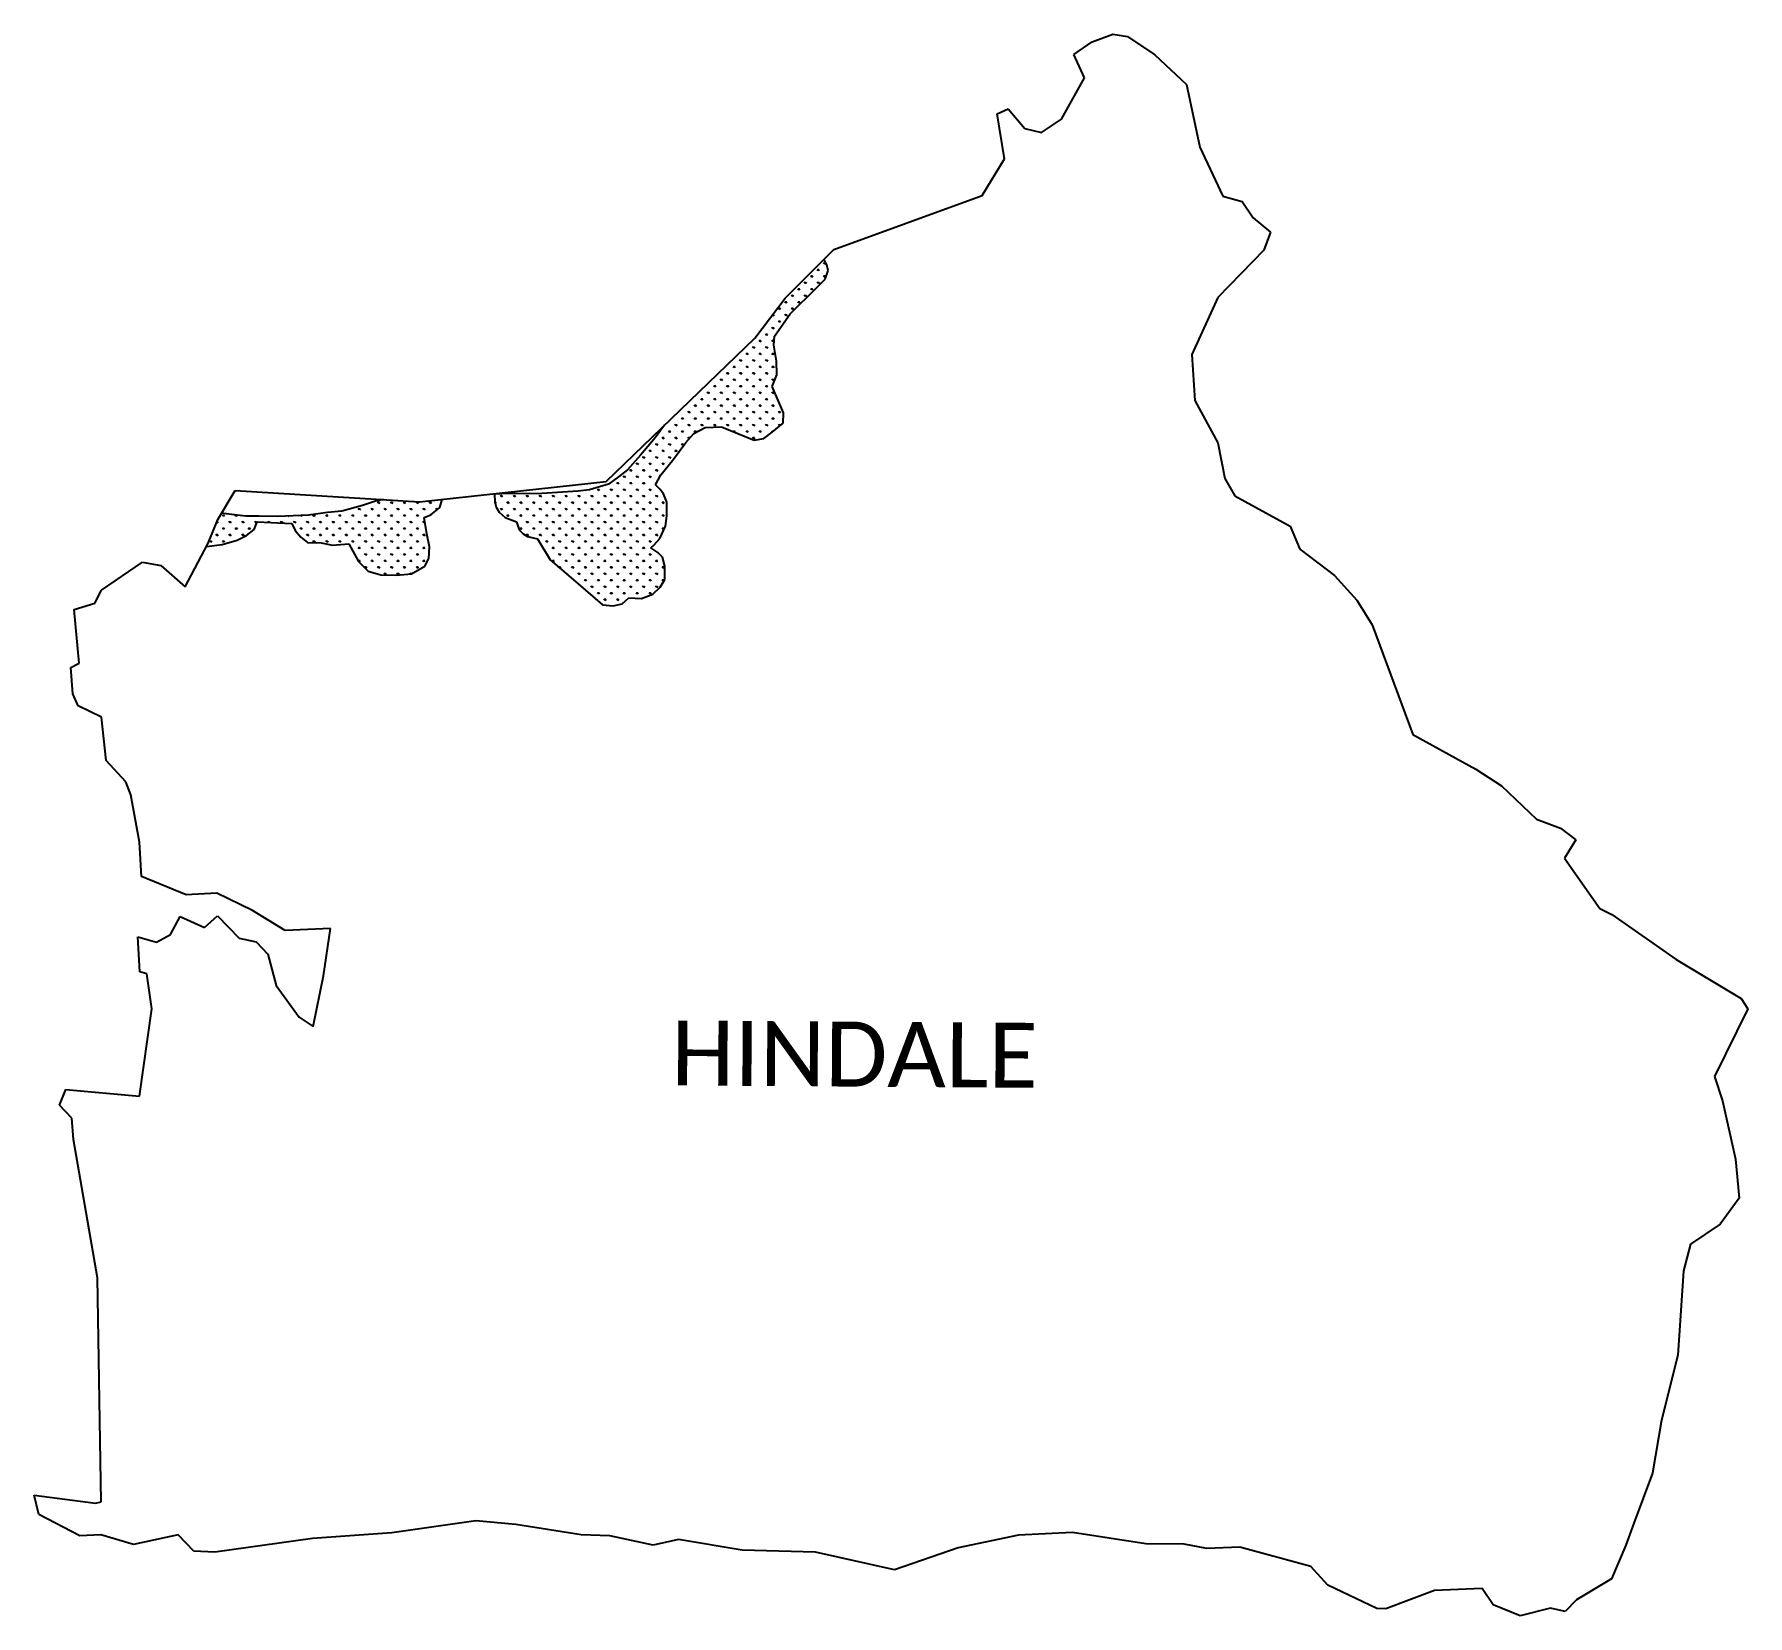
# Model space of a CAD drawing. Header units: metres. Extents: x 331007 to 335767, y 1797829 to 1802221.
import ezdxf

# ---------------------------------------------------------------- set-up
doc = ezdxf.new("R2010")
doc.units = ezdxf.units.M
doc.layers.add('MANGROOVES', color=112, linetype='Continuous')
doc.layers.add('VILLAGE NAME', color=250, linetype='Continuous')
doc.styles.add('MtXpl_Calibri', font='calibri.ttf')

msp = doc.modelspace()

# ---------------------------------------------------------------- texts
at = {"layer": 'VILLAGE NAME', "style": 'MtXpl_Calibri'}
msp.add_text('HINDALE', height=180.34, rotation=359.6139, dxfattribs=at).set_placement((332776.2, 1799301.9))

# ---------------------------------------------------------------- linework, layer by layer
at = {"color": 3}
for p, q in [((333946, 1802200.8), (334003.4, 1802221.5)), ((334003.4, 1802221.5), (334044.6, 1802215.7)), ((334044.6, 1802215.7), (334120.5, 1802164.5)), ((333895.2, 1802165.6), (333946, 1802200.8)), ((333924.3, 1802100.5), (333895.2, 1802165.6)), ((334120.5, 1802164.5), (334208.5, 1802081.6)), ((333860.7, 1801985.2), (333924.3, 1802100.5)), ((334208.5, 1802081.6), (334245.3, 1801908.3)), ((333682, 1802000.2), (333713, 1802014.1)), ((333702.7, 1801875.7), (333682, 1802000.2)), ((333713, 1802014.1), (333759.2, 1801959.6)), ((333805.4, 1801949), (333860.7, 1801985.2)), ((333759.2, 1801959.6), (333805.4, 1801949)), ((333640.8, 1801773.7), (333702.7, 1801875.7)), ((334245.3, 1801908.3), (334309.1, 1801771.5)), ((333228.6, 1801623.3), (333640.8, 1801773.7)), ((334309.1, 1801771.5), (334362.4, 1801757.1)), ((334362.4, 1801757.1), (334393.4, 1801712)), ((334393.4, 1801712), (334441.3, 1801671.4)), ((334441.3, 1801671.4), (334423, 1801621.7)), ((333093.3, 1801488.1), (333228.6, 1801623.3)), ((334423, 1801621.7), (334295.3, 1801490.3)), ((333008.9, 1801377.5), (333093.3, 1801488.1)), ((334295.3, 1801490.3), (334223.1, 1801331.6)), ((332596.2, 1800979.1), (333008.9, 1801377.5)), ((334223.1, 1801331.6), (334231, 1801203.8)), ((334231, 1801203.8), (334295.2, 1801087)), ((334295.2, 1801087), (334314.2, 1800987.3)), ((332077.5, 1800922.7), (332596.2, 1800979.1)), ((334314.2, 1800987.3), (334342.6, 1800939.1)), ((331517.2, 1800873.6), (331565.2, 1800954.3)), ((331565.2, 1800954.3), (332077.5, 1800922.7)), ((334342.6, 1800939.1), (334495.7, 1800855.2)), ((331489.4, 1800805.9), (331501.1, 1800834.5)), ((331501.1, 1800834.5), (331517.2, 1800873.6)), ((334495.7, 1800855.2), (334522.9, 1800791.5)), ((331426.7, 1800686.4), (331489.4, 1800805.9)), ((334522.9, 1800791.5), (334619.3, 1800718)), ((331193.6, 1800677.7), (331307.6, 1800755)), ((331307.6, 1800755), (331358.2, 1800746.3)), ((331358.2, 1800746.3), (331426.7, 1800686.4)), ((334619.3, 1800718), (334681.8, 1800649.9)), ((331118, 1800623.3), (331175.5, 1800641)), ((331175.5, 1800641), (331193.6, 1800677.7)), ((334681.8, 1800649.9), (334723.6, 1800581.3)), ((331131.5, 1800475), (331118, 1800623.3)), ((334723.6, 1800581.3), (334836.7, 1800276.6)), ((331108.5, 1800462.3), (331131.5, 1800475)), ((331114, 1800389.5), (331108.5, 1800462.3)), ((331129.1, 1800355.8), (331114, 1800389.5)), ((331194.2, 1800324.5), (331129.1, 1800355.8)), ((331207, 1800204.5), (331194.2, 1800324.5)), ((334836.7, 1800276.6), (335012.2, 1800180.2)), ((331261.2, 1800145.2), (331207, 1800204.5)), ((335012.2, 1800180.2), (335082.9, 1800133.7)), ((331275.3, 1800108.9), (331261.2, 1800145.2)), ((335082.9, 1800133.7), (335180.2, 1800041.3)), ((331299.6, 1799977.9), (331275.3, 1800108.9)), ((335180.2, 1800041.3), (335247, 1800016.1)), ((331305, 1799881.8), (331299.6, 1799977.9)), ((335247, 1800016.1), (335290, 1799983.5)), ((335290, 1799983.5), (335258.2, 1799933.2)), ((335258.2, 1799933.2), (335356, 1799792.9)), ((331428.9, 1799831.3), (331305, 1799881.8)), ((331513.9, 1799835.9), (331428.9, 1799831.3)), ((331613.3, 1799787.3), (331513.9, 1799835.9)), ((331704.1, 1799732.1), (331613.3, 1799787.3)), ((335356, 1799792.9), (335389.9, 1799776.6)), ((331385.4, 1799721.3), (331411.9, 1799771.2)), ((331411.9, 1799771.2), (331480, 1799740.3)), ((331480, 1799740.3), (331516.1, 1799772.5)), ((331516.1, 1799772.5), (331576.6, 1799710.7)), ((331830.4, 1799737.3), (331704.1, 1799732.1)), ((331810.8, 1799606.3), (331830.4, 1799737.3)), ((335389.9, 1799776.6), (335568.8, 1799651.4)), ((331299.9, 1799616.9), (331295.1, 1799714.4)), ((331295.1, 1799714.4), (331346.3, 1799699.8)), ((331346.3, 1799699.8), (331385.4, 1799721.3)), ((331576.6, 1799710.7), (331623.4, 1799700.5)), ((331623.4, 1799700.5), (331656.2, 1799666.3)), ((331656.2, 1799666.3), (331678.6, 1799579.1)), ((335568.8, 1799651.4), (335748.8, 1799543.2)), ((331319.4, 1799611.6), (331299.9, 1799616.9)), ((331334, 1799514.2), (331319.4, 1799611.6)), ((331781.4, 1799465.5), (331810.8, 1799606.3)), ((331678.6, 1799579.1), (331743.3, 1799491.7)), ((335748.8, 1799543.2), (335767.3, 1799514.4)), ((331299.7, 1799272.1), (331334, 1799514.2)), ((335767.3, 1799514.4), (335675.2, 1799326.7)), ((331743.3, 1799491.7), (331781.4, 1799465.5)), ((335675.2, 1799326.7), (335697.4, 1799259.3)), ((331076.7, 1799247), (331094.5, 1799290)), ((331094.5, 1799290), (331299.7, 1799272.1)), ((335697.4, 1799259.3), (335733.1, 1799097)), ((331111, 1799210.8), (331076.7, 1799247)), ((331116.2, 1799151.5), (331111, 1799210.8)), ((331182.9, 1798767.3), (331116.2, 1799151.5)), ((335733.1, 1799097), (335743.3, 1798988.4)), ((335743.3, 1798988.4), (335690.8, 1798916.5)), ((335690.8, 1798916.5), (335608.6, 1798860.9)), ((335608.6, 1798860.9), (335589.3, 1798786.9)), ((335589.3, 1798786.9), (335573.1, 1798552.4)), ((331192.7, 1798144.9), (331182.9, 1798767.3)), ((335573.1, 1798552.4), (335527.8, 1798372)), ((335527.8, 1798372), (335502.4, 1798225)), ((335502.4, 1798225), (335451.3, 1798086.2)), ((331019.3, 1798110.2), (331007, 1798163.7)), ((331007, 1798163.7), (331176.7, 1798141.1)), ((331176.7, 1798141.1), (331192.7, 1798144.9)), ((331133.9, 1798050.4), (331019.3, 1798110.2)), ((332233.4, 1798091.9), (332000.4, 1798059.1)), ((332345.3, 1798082.5), (332233.4, 1798091.9)), ((332526.6, 1798053.2), (332345.3, 1798082.5)), ((335451.3, 1798086.2), (335428.8, 1798025)), ((331191.9, 1798053.9), (331133.9, 1798050.4)), ((331282.3, 1798026.8), (331191.9, 1798053.9)), ((331407.1, 1798053.9), (331282.3, 1798026.8)), ((331450.6, 1798008.2), (331407.1, 1798053.9)), ((331780.1, 1798043.7), (331508.4, 1798005.6)), ((332000.4, 1798059.1), (331780.1, 1798043.7)), ((332606.4, 1798050.7), (332526.6, 1798053.2)), ((332726.1, 1798025.2), (332606.4, 1798050.7)), ((332796.9, 1798040.7), (332726.1, 1798025.2)), ((332973.6, 1798010.5), (332796.9, 1798040.7)), ((333741.2, 1798052.4), (333574.2, 1798017.8)), ((333891.4, 1798059.5), (333741.2, 1798052.4)), ((334095.2, 1798028.8), (333891.4, 1798059.5)), ((334202, 1798028), (334095.2, 1798028.8)), ((334265, 1798015.1), (334202, 1798028)), ((334356.4, 1798019.6), (334265, 1798015.1)), ((334553.1, 1797965.4), (334356.4, 1798019.6)), ((335428.8, 1798025), (335389.3, 1797931.6)), ((331508.4, 1798005.6), (331450.6, 1798008.2)), ((333177.8, 1798005.3), (332973.6, 1798010.5)), ((333397.3, 1797956), (333177.8, 1798005.3)), ((333574.2, 1798017.8), (333397.3, 1797956)), ((334600.7, 1797914.1), (334553.1, 1797965.4)), ((335389.3, 1797931.6), (335291.2, 1797873.1)), ((334737, 1797848.5), (334600.7, 1797914.1)), ((334896.7, 1797898.9), (334762, 1797847.9)), ((335030, 1797904.6), (334896.7, 1797898.9)), ((335060, 1797858.7), (335030, 1797904.6)), ((334762, 1797847.9), (334737, 1797848.5)), ((335135.5, 1797828.8), (335060, 1797858.7)), ((335219, 1797849.6), (335135.5, 1797828.8)), ((335259.7, 1797840.2), (335219, 1797849.6)), ((335291.2, 1797873.1), (335259.7, 1797840.2))]:
    msp.add_line(p, q, dxfattribs=at)
at = {"layer": 'MANGROOVES'}
for p, q in [((333208.9, 1801581.5), (333201.6, 1801596.3)), ((333180.1, 1801517.1), (333204.5, 1801541.1)), ((333204.5, 1801541.1), (333212.8, 1801565.3)), ((333212.8, 1801565.3), (333208.9, 1801581.5)), ((333106.8, 1801444.9), (333180.1, 1801517.1)), ((333063.8, 1801382.6), (333106.8, 1801444.9)), ((333062.1, 1801358), (333063.8, 1801382.6)), ((333069.3, 1801313.8), (333062.1, 1801358)), ((333070.3, 1801275.8), (333069.3, 1801313.8)), ((333056.7, 1801243.2), (333070.3, 1801275.8)), ((333074.6, 1801202.4), (333056.7, 1801243.2)), ((333088.4, 1801170.2), (333074.6, 1801202.4)), ((333087.3, 1801141.2), (333088.4, 1801170.2)), ((332758, 1801135.3), (332732.3, 1801100.3)), ((332816.8, 1801087.4), (332839.2, 1801112.7)), ((332839.2, 1801112.7), (332871.3, 1801129)), ((332871.3, 1801129), (332916.4, 1801130.7)), ((332916.4, 1801130.7), (333006.8, 1801093.6)), ((333034, 1801099), (333056.6, 1801116)), ((333056.6, 1801116), (333087.3, 1801141.2)), ((332732.3, 1801100.3), (332691.5, 1801052.1)), ((332780.4, 1801037.6), (332816.8, 1801087.4)), ((333006.8, 1801093.6), (333034, 1801099)), ((332691.5, 1801052.1), (332654.8, 1801012)), ((332747.7, 1800997.5), (332780.4, 1801037.6)), ((332601.9, 1800972), (332577.6, 1800964.1)), ((332630.4, 1800991.9), (332601.9, 1800972)), ((332654.8, 1801012), (332630.4, 1800991.9)), ((332732.6, 1800969.8), (332747.7, 1800997.5)), ((332745.3, 1800957.8), (332732.6, 1800969.8)), ((331955, 1800924.5), (331918.5, 1800912.7)), ((331955, 1800924.5), (331918.5, 1800912.7)), ((331977.7, 1800928.9), (331955, 1800924.5)), ((331977.7, 1800928.9), (331955, 1800924.5)), ((332133.8, 1800906.9), (332140.5, 1800929.6)), ((332133.8, 1800906.9), (332140.5, 1800929.6)), ((332326.9, 1800945.8), (332285.3, 1800944.4)), ((332285.3, 1800944.4), (332286.9, 1800922.5)), ((332286.9, 1800922.5), (332289.9, 1800908.4)), ((332343.1, 1800945.7), (332326.9, 1800945.8)), ((332403.7, 1800945.2), (332343.1, 1800945.7)), ((332460.3, 1800948.8), (332403.7, 1800945.2)), ((332516.9, 1800952.4), (332460.3, 1800948.8)), ((332549.3, 1800956.2), (332516.9, 1800952.4)), ((332577.6, 1800964.1), (332549.3, 1800956.2)), ((332755.6, 1800944.7), (332745.3, 1800957.8)), ((332764.4, 1800922), (332755.6, 1800944.7)), ((332764.1, 1800883.8), (332764.4, 1800922)), ((331554.6, 1800887.3), (331527.4, 1800890.9)), ((331554.6, 1800887.3), (331527.4, 1800890.9)), ((331595, 1800882.9), (331554.6, 1800887.3)), ((331595, 1800882.9), (331554.6, 1800887.3)), ((331631.4, 1800882.6), (331595, 1800882.9)), ((331631.4, 1800882.6), (331595, 1800882.9)), ((331683.9, 1800882.2), (331631.4, 1800882.6)), ((331683.9, 1800882.2), (331631.4, 1800882.6)), ((331768.8, 1800885.6), (331683.9, 1800882.2)), ((331768.8, 1800885.6), (331683.9, 1800882.2)), ((331821.4, 1800893.2), (331768.8, 1800885.6)), ((331821.4, 1800893.2), (331768.8, 1800885.6)), ((331861.8, 1800897), (331821.4, 1800893.2)), ((331861.8, 1800897), (331821.4, 1800893.2)), ((331918.5, 1800912.7), (331861.8, 1800897)), ((331918.5, 1800912.7), (331861.8, 1800897)), ((332090.6, 1800879.6), (332108.4, 1800886.3)), ((332090.6, 1800879.6), (332108.4, 1800886.3)), ((332097.8, 1800834.2), (332090.6, 1800879.6)), ((332097.8, 1800834.2), (332090.6, 1800879.6)), ((332108.4, 1800886.3), (332133.8, 1800906.9)), ((332108.4, 1800886.3), (332133.8, 1800906.9)), ((332289.9, 1800908.4), (332298.8, 1800894.1)), ((332298.8, 1800894.1), (332315.1, 1800879.5)), ((332315.1, 1800879.5), (332346.6, 1800867.4)), ((332761, 1800855.3), (332764.1, 1800883.8)), ((331570.6, 1800816.6), (331597.1, 1800829)), ((331570.6, 1800816.6), (331597.1, 1800829)), ((331597.1, 1800829), (331618, 1800846.2)), ((331597.1, 1800829), (331618, 1800846.2)), ((331618, 1800846.2), (331626.7, 1800867.6)), ((331618, 1800846.2), (331626.7, 1800867.6)), ((331626.7, 1800867.6), (331722.2, 1800862.8)), ((331626.7, 1800867.6), (331722.2, 1800862.8)), ((331722.2, 1800862.8), (331731.6, 1800843.3)), ((331722.2, 1800862.8), (331731.6, 1800843.3)), ((331731.6, 1800843.3), (331747.2, 1800824.8)), ((331731.6, 1800843.3), (331747.2, 1800824.8)), ((332105.5, 1800798), (332097.8, 1800834.2)), ((332105.5, 1800798), (332097.8, 1800834.2)), ((332346.6, 1800867.4), (332354.6, 1800844.9)), ((332354.6, 1800844.9), (332365.4, 1800833.9)), ((332365.4, 1800833.9), (332377.3, 1800826.4)), ((332745, 1800821.3), (332761, 1800855.3)), ((331485.6, 1800798.7), (331529.3, 1800804.1)), ((331485.6, 1800798.7), (331529.3, 1800804.1)), ((331529.3, 1800804.1), (331570.6, 1800816.6)), ((331529.3, 1800804.1), (331570.6, 1800816.6)), ((331747.2, 1800824.8), (331765.8, 1800810)), ((331747.2, 1800824.8), (331765.8, 1800810)), ((331765.8, 1800810), (331804.3, 1800809.2)), ((331765.8, 1800810), (331804.3, 1800809.2)), ((331804.3, 1800809.2), (331835.3, 1800802.6)), ((331804.3, 1800809.2), (331835.3, 1800802.6)), ((331835.3, 1800802.6), (331881.3, 1800806)), ((331835.3, 1800802.6), (331881.3, 1800806)), ((331881.3, 1800806), (331907.8, 1800756.7)), ((331881.3, 1800806), (331907.8, 1800756.7)), ((332103.4, 1800765.7), (332105.5, 1800798)), ((332103.4, 1800765.7), (332105.5, 1800798)), ((332377.3, 1800826.4), (332405.3, 1800819.8)), ((332405.3, 1800819.8), (332440.5, 1800761.9)), ((332720.4, 1800795.2), (332729.2, 1800803.5)), ((332739.8, 1800781.9), (332720.4, 1800795.2)), ((332729.2, 1800803.5), (332745, 1800821.3)), ((332752.5, 1800769.1), (332739.8, 1800781.9)), ((331907.8, 1800756.7), (331934.3, 1800729.8)), ((331907.8, 1800756.7), (331934.3, 1800729.8)), ((332054.6, 1800722.5), (332092.2, 1800743.8)), ((332054.6, 1800722.5), (332092.2, 1800743.8)), ((332092.2, 1800743.8), (332103.4, 1800765.7)), ((332092.2, 1800743.8), (332103.4, 1800765.7)), ((332440.5, 1800761.9), (332518, 1800694.8)), ((332758.6, 1800744.2), (332752.5, 1800769.1)), ((332758.7, 1800707), (332758.6, 1800744.2)), ((331934.3, 1800729.8), (331970, 1800719.7)), ((331934.3, 1800729.8), (331970, 1800719.7)), ((331970, 1800719.7), (332013, 1800718.7)), ((331970, 1800719.7), (332013, 1800718.7)), ((332013, 1800718.7), (332054.6, 1800722.5)), ((332013, 1800718.7), (332054.6, 1800722.5)), ((332518, 1800694.8), (332585.3, 1800637)), ((332725.4, 1800666.3), (332746.1, 1800685.3)), ((332746.1, 1800685.3), (332758.7, 1800707)), ((332585.3, 1800637), (332615.2, 1800633.7)), ((332615.2, 1800633.7), (332640, 1800639.2)), ((332640, 1800639.2), (332658.6, 1800655.8)), ((332658.6, 1800655.8), (332693.8, 1800654.5)), ((332693.8, 1800654.5), (332725.4, 1800666.3))]:
    msp.add_line(p, q, dxfattribs=at)
at = {"layer": 'MANGROOVES', "linetype": 'Continuous'}
for p, q in [((333167.5, 1801547.1), (333164.1, 1801550.5)), ((333167.5, 1801547.1), (333167.5, 1801551.9)), ((333167.5, 1801547.1), (333170.9, 1801550.5)), ((333185.5, 1801565.1), (333182.1, 1801568.5)), ((333185.5, 1801565.1), (333185.5, 1801569.9)), ((333185.5, 1801565.1), (333188.8, 1801568.5)), ((333203.4, 1801583.1), (333200.1, 1801586.4)), ((333203.4, 1801547.1), (333200.1, 1801550.5)), ((333203.4, 1801583.1), (333203.4, 1801587.8)), ((333203.4, 1801583.1), (333206.6, 1801586.2)), ((333203.4, 1801547.1), (333203.4, 1801551.9)), ((333203.4, 1801547.1), (333206.8, 1801550.5)), ((333113.6, 1801493.3), (333110.3, 1801496.6)), ((333113.6, 1801493.3), (333113.6, 1801498)), ((333113.6, 1801493.3), (333117, 1801496.6)), ((333131.6, 1801511.2), (333128.2, 1801514.6)), ((333131.6, 1801511.2), (333131.6, 1801516)), ((333131.6, 1801511.2), (333134.9, 1801514.6)), ((333149.5, 1801529.2), (333146.2, 1801532.5)), ((333149.5, 1801493.3), (333146.2, 1801496.6)), ((333149.5, 1801529.2), (333149.5, 1801533.9)), ((333149.5, 1801529.2), (333152.9, 1801532.5)), ((333149.5, 1801493.3), (333149.5, 1801498)), ((333149.5, 1801493.3), (333152.9, 1801496.6)), ((333167.5, 1801511.2), (333164.1, 1801514.6)), ((333167.5, 1801511.2), (333167.5, 1801516)), ((333167.5, 1801511.2), (333170.9, 1801514.6)), ((333185.5, 1801529.2), (333182.1, 1801532.5)), ((333185.5, 1801529.2), (333185.5, 1801533.9)), ((333185.5, 1801529.2), (333188.8, 1801532.5)), ((333077.7, 1801457.3), (333074.3, 1801460.7)), ((333077.7, 1801457.3), (333077.7, 1801462.1)), ((333077.7, 1801457.3), (333081.1, 1801460.7)), ((333095.7, 1801475.3), (333092.3, 1801478.7)), ((333095.7, 1801475.3), (333095.7, 1801480.1)), ((333095.7, 1801475.3), (333099, 1801478.7)), ((333113.6, 1801457.3), (333110.3, 1801460.7)), ((333113.6, 1801457.3), (333113.6, 1801462.1)), ((333113.6, 1801457.3), (333117, 1801460.7)), ((333131.6, 1801475.3), (333128.2, 1801478.7)), ((333131.6, 1801475.3), (333131.6, 1801480.1)), ((333131.6, 1801475.3), (333134.9, 1801478.7)), ((333044.4, 1801424), (333045.1, 1801424.8)), ((333059.7, 1801403.5), (333056.4, 1801406.8)), ((333059.7, 1801439.4), (333057.7, 1801441.5)), ((333059.7, 1801439.4), (333059.7, 1801444.1)), ((333059.7, 1801439.4), (333063.1, 1801442.7)), ((333059.7, 1801403.5), (333059.7, 1801408.2)), ((333059.7, 1801403.5), (333063.1, 1801406.8)), ((333077.7, 1801421.4), (333074.3, 1801424.8)), ((333077.7, 1801421.4), (333077.7, 1801426.2)), ((333077.7, 1801421.4), (333081.1, 1801424.8)), ((333095.7, 1801439.4), (333092.3, 1801442.7)), ((333095.7, 1801439.4), (333095.7, 1801444.1)), ((333095.7, 1801439.4), (333099, 1801442.7)), ((333005.9, 1801349.6), (333002.5, 1801352.9)), ((333005.9, 1801349.6), (333005.9, 1801354.3)), ((333005.9, 1801349.6), (333009.2, 1801352.9)), ((333023.8, 1801367.5), (333020.5, 1801370.9)), ((333023.8, 1801367.5), (333023.8, 1801372.3)), ((333023.8, 1801367.5), (333027.2, 1801370.9)), ((333041.8, 1801385.5), (333038.4, 1801388.9)), ((333041.8, 1801349.6), (333038.4, 1801352.9)), ((333041.8, 1801385.5), (333041.8, 1801390.3)), ((333041.8, 1801385.5), (333045.1, 1801388.9)), ((333041.8, 1801349.6), (333041.8, 1801354.3)), ((333041.8, 1801349.6), (333045.1, 1801352.9)), ((333059.7, 1801367.5), (333056.4, 1801370.9)), ((333059.7, 1801367.5), (333059.7, 1801372.3)), ((333059.7, 1801367.5), (333063, 1801370.8)), ((332969.9, 1801313.7), (332966.6, 1801317)), ((332969.9, 1801313.7), (332969.9, 1801318.4)), ((332969.9, 1801313.7), (332973.3, 1801317)), ((332987.9, 1801331.6), (332984.5, 1801335)), ((332987.9, 1801331.6), (332987.9, 1801336.4)), ((332987.9, 1801331.6), (332991.3, 1801335)), ((333005.9, 1801313.7), (333002.5, 1801317)), ((333005.9, 1801313.7), (333005.9, 1801318.4)), ((333005.9, 1801313.7), (333009.2, 1801317)), ((333023.8, 1801331.6), (333020.5, 1801335)), ((333023.8, 1801331.6), (333023.8, 1801336.4)), ((333023.8, 1801331.6), (333027.2, 1801335)), ((333041.8, 1801313.7), (333038.4, 1801317)), ((333041.8, 1801313.7), (333041.8, 1801318.4)), ((333041.8, 1801313.7), (333045.1, 1801317)), ((333059.7, 1801331.6), (333056.4, 1801335)), ((333059.7, 1801331.6), (333059.7, 1801336.4)), ((333059.7, 1801331.6), (333063.1, 1801335)), ((332916.1, 1801259.8), (332912.7, 1801263.1)), ((332916.1, 1801259.8), (332916.1, 1801264.5)), ((332916.1, 1801259.8), (332919.4, 1801263.1)), ((332934, 1801277.7), (332930.6, 1801281.1)), ((332934, 1801277.7), (332934, 1801282.5)), ((332934, 1801277.7), (332937.4, 1801281.1)), ((332952, 1801295.7), (332948.6, 1801299.1)), ((332952, 1801259.8), (332948.6, 1801263.1)), ((332952, 1801295.7), (332952, 1801300.5)), ((332952, 1801295.7), (332955.3, 1801299.1)), ((332952, 1801259.8), (332952, 1801264.5)), ((332952, 1801259.8), (332955.3, 1801263.1)), ((332969.9, 1801277.7), (332966.6, 1801281.1)), ((332969.9, 1801277.7), (332969.9, 1801282.5)), ((332969.9, 1801277.7), (332973.3, 1801281.1)), ((332987.9, 1801295.7), (332984.5, 1801299.1)), ((332987.9, 1801259.8), (332984.5, 1801263.1)), ((332987.9, 1801295.7), (332987.9, 1801300.5)), ((332987.9, 1801295.7), (332991.3, 1801299.1)), ((332987.9, 1801259.8), (332987.9, 1801264.5)), ((332987.9, 1801259.8), (332991.3, 1801263.1)), ((333005.9, 1801277.7), (333002.5, 1801281.1)), ((333005.9, 1801277.7), (333005.9, 1801282.5)), ((333005.9, 1801277.7), (333009.2, 1801281.1)), ((333023.8, 1801295.7), (333020.5, 1801299.1)), ((333023.8, 1801259.8), (333020.5, 1801263.1)), ((333023.8, 1801295.7), (333023.8, 1801300.5)), ((333023.8, 1801295.7), (333027.2, 1801299.1)), ((333023.8, 1801259.8), (333023.8, 1801264.5)), ((333023.8, 1801259.8), (333027.2, 1801263.1)), ((333041.8, 1801277.7), (333038.4, 1801281.1)), ((333041.8, 1801277.7), (333041.8, 1801282.5)), ((333041.8, 1801277.7), (333045.1, 1801281.1)), ((333059.7, 1801295.7), (333056.4, 1801299.1)), ((333059.7, 1801259.8), (333056.4, 1801263.1)), ((333059.7, 1801295.7), (333059.7, 1801300.5)), ((333059.7, 1801295.7), (333063.1, 1801299.1)), ((333059.7, 1801259.8), (333059.7, 1801264.5)), ((333059.7, 1801259.8), (333063.1, 1801263.1)), ((332862.2, 1801205.9), (332858.8, 1801209.3)), ((332862.2, 1801205.9), (332862.2, 1801210.7)), ((332862.2, 1801205.9), (332865.5, 1801209.3)), ((332880.1, 1801223.9), (332876.8, 1801227.2)), ((332880.1, 1801223.9), (332880.1, 1801228.6)), ((332880.1, 1801223.9), (332883.5, 1801227.2)), ((332898.1, 1801241.8), (332894.7, 1801245.2)), ((332898.1, 1801205.9), (332894.7, 1801209.3)), ((332898.1, 1801241.8), (332898.1, 1801246.6)), ((332898.1, 1801241.8), (332901.5, 1801245.2)), ((332898.1, 1801205.9), (332898.1, 1801210.7)), ((332898.1, 1801205.9), (332901.5, 1801209.3)), ((332916.1, 1801223.9), (332912.7, 1801227.2)), ((332916.1, 1801223.9), (332916.1, 1801228.6)), ((332916.1, 1801223.9), (332919.4, 1801227.2)), ((332934, 1801241.8), (332930.6, 1801245.2)), ((332934, 1801205.9), (332930.6, 1801209.3)), ((332934, 1801241.8), (332934, 1801246.6)), ((332934, 1801241.8), (332937.4, 1801245.2)), ((332934, 1801205.9), (332934, 1801210.7)), ((332934, 1801205.9), (332937.4, 1801209.3)), ((332952, 1801223.9), (332948.6, 1801227.2)), ((332952, 1801223.9), (332952, 1801228.6)), ((332952, 1801223.9), (332955.3, 1801227.2)), ((332969.9, 1801241.8), (332966.6, 1801245.2)), ((332969.9, 1801205.9), (332966.6, 1801209.3)), ((332969.9, 1801241.8), (332969.9, 1801246.6)), ((332969.9, 1801241.8), (332973.3, 1801245.2)), ((332969.9, 1801205.9), (332969.9, 1801210.7)), ((332969.9, 1801205.9), (332973.3, 1801209.3)), ((332987.9, 1801223.9), (332984.5, 1801227.2)), ((332987.9, 1801223.9), (332987.9, 1801228.6)), ((332987.9, 1801223.9), (332991.3, 1801227.2)), ((333005.9, 1801241.8), (333002.5, 1801245.2)), ((333005.9, 1801205.9), (333002.5, 1801209.3)), ((333005.9, 1801241.8), (333005.9, 1801246.6)), ((333005.9, 1801241.8), (333009.2, 1801245.2)), ((333005.9, 1801205.9), (333005.9, 1801210.7)), ((333005.9, 1801205.9), (333009.2, 1801209.3)), ((333023.8, 1801223.9), (333020.5, 1801227.2)), ((333023.8, 1801223.9), (333023.8, 1801228.6)), ((333023.8, 1801223.9), (333027.2, 1801227.2)), ((333041.8, 1801241.8), (333038.4, 1801245.2)), ((333041.8, 1801205.9), (333038.4, 1801209.3)), ((333041.8, 1801241.8), (333041.8, 1801246.6)), ((333041.8, 1801241.8), (333045.1, 1801245.2)), ((333041.8, 1801205.9), (333041.8, 1801210.7)), ((333041.8, 1801205.9), (333045.1, 1801209.3)), ((333059.7, 1801223.9), (333056.4, 1801227.2)), ((333059.7, 1801223.9), (333059.7, 1801228.6)), ((333059.7, 1801223.9), (333063.1, 1801227.2)), ((332826.3, 1801170), (332822.9, 1801173.3)), ((332826.3, 1801170), (332826.3, 1801174.7)), ((332826.3, 1801170), (332829.6, 1801173.3)), ((332844.2, 1801187.9), (332840.8, 1801191.3)), ((332844.2, 1801187.9), (332844.2, 1801192.7)), ((332844.2, 1801187.9), (332847.6, 1801191.3)), ((332862.2, 1801170), (332858.8, 1801173.3)), ((332862.2, 1801170), (332862.2, 1801174.7)), ((332862.2, 1801170), (332865.5, 1801173.3)), ((332880.1, 1801187.9), (332876.8, 1801191.3)), ((332880.1, 1801187.9), (332880.1, 1801192.7)), ((332880.1, 1801187.9), (332883.5, 1801191.3)), ((332898.1, 1801170), (332894.7, 1801173.3)), ((332898.1, 1801170), (332898.1, 1801174.7)), ((332898.1, 1801170), (332901.5, 1801173.3)), ((332916.1, 1801187.9), (332912.7, 1801191.3)), ((332916.1, 1801187.9), (332916.1, 1801192.7)), ((332916.1, 1801187.9), (332919.4, 1801191.3)), ((332934, 1801170), (332930.6, 1801173.3)), ((332934, 1801170), (332934, 1801174.7)), ((332934, 1801170), (332937.4, 1801173.3)), ((332952, 1801187.9), (332948.6, 1801191.3)), ((332952, 1801187.9), (332952, 1801192.7)), ((332952, 1801187.9), (332955.3, 1801191.3)), ((332969.9, 1801170), (332966.6, 1801173.3)), ((332969.9, 1801170), (332969.9, 1801174.7)), ((332969.9, 1801170), (332973.3, 1801173.3)), ((332987.9, 1801187.9), (332984.5, 1801191.3)), ((332987.9, 1801187.9), (332987.9, 1801192.7)), ((332987.9, 1801187.9), (332991.3, 1801191.3)), ((333005.9, 1801170), (333002.5, 1801173.3)), ((333005.9, 1801170), (333005.9, 1801174.7)), ((333005.9, 1801170), (333009.2, 1801173.3)), ((333023.8, 1801187.9), (333020.5, 1801191.3)), ((333023.8, 1801187.9), (333023.8, 1801192.7)), ((333023.8, 1801187.9), (333027.2, 1801191.3)), ((333041.8, 1801170), (333038.4, 1801173.3)), ((333041.8, 1801170), (333041.8, 1801174.7)), ((333041.8, 1801170), (333045.1, 1801173.3)), ((333059.7, 1801187.9), (333056.4, 1801191.3)), ((333059.7, 1801187.9), (333059.7, 1801192.7)), ((333059.7, 1801187.9), (333063.1, 1801191.3)), ((333077.7, 1801170), (333074.3, 1801173.3)), ((333077.7, 1801170), (333077.7, 1801174.7)), ((333077.7, 1801170), (333081.1, 1801173.3)), ((332772.4, 1801116.1), (332769, 1801119.5)), ((332772.4, 1801116.1), (332772.4, 1801120.9)), ((332772.4, 1801116.1), (332775.7, 1801119.5)), ((332790.3, 1801134), (332787, 1801137.4)), ((332790.3, 1801134), (332790.3, 1801138.8)), ((332790.3, 1801134), (332793.7, 1801137.4)), ((332808.3, 1801152), (332804.9, 1801155.4)), ((332808.3, 1801116.1), (332804.9, 1801119.5)), ((332808.3, 1801152), (332808.3, 1801156.8)), ((332808.3, 1801152), (332811.7, 1801155.4)), ((332808.3, 1801116.1), (332808.3, 1801120.9)), ((332808.3, 1801116.1), (332811.7, 1801119.5)), ((332826.3, 1801134), (332822.9, 1801137.4)), ((332826.3, 1801134), (332826.3, 1801138.8)), ((332826.3, 1801134), (332829.6, 1801137.4)), ((332844.2, 1801152), (332840.8, 1801155.4)), ((332844.2, 1801116.1), (332840.8, 1801119.5)), ((332844.2, 1801152), (332844.2, 1801156.8)), ((332844.2, 1801152), (332847.6, 1801155.4)), ((332844.2, 1801116.1), (332844.2, 1801120.9)), ((332844.2, 1801116.1), (332847.6, 1801119.5)), ((332862.2, 1801134), (332858.8, 1801137.4)), ((332862.2, 1801134), (332862.2, 1801138.8)), ((332862.2, 1801134), (332865.5, 1801137.4)), ((332880.1, 1801152), (332876.8, 1801155.4)), ((332880.1, 1801152), (332880.1, 1801156.8)), ((332880.1, 1801152), (332883.5, 1801155.4)), ((332898.1, 1801134), (332894.7, 1801137.4)), ((332898.1, 1801134), (332898.1, 1801138.8)), ((332898.1, 1801134), (332901.5, 1801137.4)), ((332916.1, 1801152), (332912.7, 1801155.4)), ((332916.1, 1801152), (332916.1, 1801156.8)), ((332916.1, 1801152), (332919.4, 1801155.4)), ((332934, 1801134), (332930.6, 1801137.4)), ((332934, 1801134), (332934, 1801138.8)), ((332934, 1801134), (332937.4, 1801137.4)), ((332952, 1801152), (332948.6, 1801155.4)), ((332952, 1801116.1), (332948.6, 1801119.5)), ((332952, 1801152), (332952, 1801156.8)), ((332952, 1801152), (332955.3, 1801155.4)), ((332952, 1801116.1), (332952, 1801120.9)), ((332952, 1801116.1), (332955.3, 1801119.5)), ((332969.9, 1801134), (332966.6, 1801137.4)), ((332969.9, 1801134), (332969.9, 1801138.8)), ((332969.9, 1801134), (332973.3, 1801137.4)), ((332987.9, 1801152), (332984.5, 1801155.4)), ((332987.9, 1801116.1), (332984.5, 1801119.5)), ((332987.9, 1801152), (332987.9, 1801156.8)), ((332987.9, 1801152), (332991.3, 1801155.4)), ((332987.9, 1801116.1), (332987.9, 1801120.9)), ((332987.9, 1801116.1), (332991.3, 1801119.5)), ((333005.9, 1801134), (333002.5, 1801137.4)), ((333005.9, 1801134), (333005.9, 1801138.8)), ((333005.9, 1801134), (333009.2, 1801137.4)), ((333023.8, 1801152), (333020.5, 1801155.4)), ((333023.8, 1801116.1), (333020.5, 1801119.5)), ((333023.8, 1801152), (333023.8, 1801156.8)), ((333023.8, 1801152), (333027.2, 1801155.4)), ((333023.8, 1801116.1), (333023.8, 1801120.9)), ((333023.8, 1801116.1), (333027.2, 1801119.5)), ((333041.8, 1801134), (333038.4, 1801137.4)), ((333041.8, 1801134), (333041.8, 1801138.8)), ((333041.8, 1801134), (333045.1, 1801137.4)), ((333059.7, 1801152), (333056.4, 1801155.4)), ((333058.4, 1801117.5), (333056.4, 1801119.5)), ((333059.7, 1801152), (333059.7, 1801156.8)), ((333059.7, 1801152), (333063.1, 1801155.4)), ((333059.7, 1801118.6), (333059.7, 1801120.9)), ((333077.7, 1801134), (333074.3, 1801137.4)), ((333077.7, 1801134), (333077.7, 1801138.8)), ((333077.7, 1801134), (333081.1, 1801137.4)), ((332718.5, 1801062.2), (332715.1, 1801065.6)), ((332718.5, 1801062.2), (332718.5, 1801067)), ((332718.5, 1801062.2), (332721.9, 1801065.6)), ((332736.4, 1801080.2), (332733.1, 1801083.5)), ((332736.4, 1801080.2), (332736.4, 1801084.9)), ((332736.4, 1801080.2), (332739.8, 1801083.5)), ((332754.4, 1801098.1), (332751, 1801101.5)), ((332754.4, 1801062.2), (332751, 1801065.6)), ((332754.4, 1801098.1), (332754.4, 1801102.9)), ((332754.4, 1801098.1), (332757.8, 1801101.5)), ((332754.4, 1801062.2), (332754.4, 1801067)), ((332754.4, 1801062.2), (332757.8, 1801065.6)), ((332772.4, 1801080.2), (332769, 1801083.5)), ((332772.4, 1801080.2), (332772.4, 1801084.9)), ((332772.4, 1801080.2), (332775.7, 1801083.5)), ((332790.3, 1801098.1), (332787, 1801101.5)), ((332790.3, 1801062.2), (332787, 1801065.6)), ((332790.3, 1801098.1), (332790.3, 1801102.9)), ((332790.3, 1801098.1), (332793.7, 1801101.5)), ((332790.3, 1801062.2), (332790.3, 1801067)), ((332790.3, 1801062.2), (332793.7, 1801065.6)), ((332808.3, 1801080.2), (332804.9, 1801083.5)), ((332808.3, 1801080.2), (332808.3, 1801084.9)), ((332808.3, 1801080.2), (332811.7, 1801083.5)), ((332826.3, 1801098.1), (332822.9, 1801101.5)), ((332826.3, 1801098.1), (332826.3, 1801102.9)), ((332826.3, 1801098.1), (332826.7, 1801098.5)), ((333005.9, 1801098.1), (333002.5, 1801101.5)), ((333005.9, 1801098.1), (333005.9, 1801102.9)), ((333005.9, 1801098.1), (333009.2, 1801101.5)), ((332682.6, 1801026.3), (332679.2, 1801029.7)), ((332682.6, 1801026.3), (332682.6, 1801031)), ((332682.6, 1801026.3), (332685.9, 1801029.7)), ((332700.5, 1801044.2), (332697.2, 1801047.6)), ((332700.5, 1801044.2), (332700.5, 1801049)), ((332700.5, 1801044.2), (332703.9, 1801047.6)), ((332718.5, 1801026.3), (332715.1, 1801029.7)), ((332718.5, 1801026.3), (332718.5, 1801031)), ((332718.5, 1801026.3), (332721.9, 1801029.7)), ((332736.4, 1801044.2), (332733.1, 1801047.6)), ((332736.4, 1801044.2), (332736.4, 1801049)), ((332736.4, 1801044.2), (332739.8, 1801047.6)), ((332754.4, 1801026.3), (332751, 1801029.7)), ((332754.4, 1801026.3), (332754.4, 1801031)), ((332754.4, 1801026.3), (332757.8, 1801029.7)), ((332772.4, 1801044.2), (332769, 1801047.6)), ((332772.4, 1801044.2), (332772.4, 1801049)), ((332772.4, 1801044.2), (332775.7, 1801047.6)), ((332628.7, 1800972.4), (332625.3, 1800975.8)), ((332628.7, 1800972.4), (332628.7, 1800977.2)), ((332628.7, 1800972.4), (332632.1, 1800975.8)), ((332646.6, 1800990.4), (332643.3, 1800993.7)), ((332646.6, 1800990.4), (332646.6, 1800995.1)), ((332646.6, 1800990.4), (332650, 1800993.7)), ((332664.6, 1801008.3), (332661.2, 1801011.7)), ((332664.6, 1800972.4), (332661.2, 1800975.8)), ((332664.6, 1801008.3), (332664.6, 1801013.1)), ((332664.6, 1801008.3), (332668, 1801011.7)), ((332664.6, 1800972.4), (332664.6, 1800977.2)), ((332664.6, 1800972.4), (332668, 1800975.8)), ((332682.6, 1800990.4), (332679.2, 1800993.7)), ((332682.6, 1800990.4), (332682.6, 1800995.1)), ((332682.6, 1800990.4), (332685.9, 1800993.7)), ((332700.5, 1801008.3), (332697.2, 1801011.7)), ((332700.5, 1800972.4), (332697.2, 1800975.8)), ((332700.5, 1801008.3), (332700.5, 1801013.1)), ((332700.5, 1801008.3), (332703.9, 1801011.7)), ((332700.5, 1800972.4), (332700.5, 1800977.2)), ((332700.5, 1800972.4), (332703.9, 1800975.8)), ((332718.5, 1800990.4), (332715.1, 1800993.7)), ((332718.5, 1800990.4), (332718.5, 1800995.1)), ((332718.5, 1800990.4), (332721.9, 1800993.7)), ((332736.4, 1801008.3), (332733.1, 1801011.7)), ((332734.9, 1800974), (332733.1, 1800975.8)), ((332736.4, 1801008.3), (332736.4, 1801013.1)), ((332736.4, 1801008.3), (332739.8, 1801011.7)), ((332736.4, 1800976.8), (332736.4, 1800977.2)), ((331964.1, 1800918.5), (331960.8, 1800921.9)), ((331964.1, 1800918.5), (331964.1, 1800923.3)), ((331964.1, 1800918.5), (331967.5, 1800921.9)), ((332000.1, 1800918.5), (331996.7, 1800921.9)), ((332000.1, 1800918.5), (332000.1, 1800923.3)), ((332000.1, 1800918.5), (332003.4, 1800921.9)), ((332036, 1800918.5), (332032.6, 1800921.9)), ((332036, 1800918.5), (332036, 1800923.3)), ((332036, 1800918.5), (332039.4, 1800921.9)), ((332071.9, 1800918.5), (332068.5, 1800921.9)), ((332071.9, 1800918.5), (332071.9, 1800923.1)), ((332071.9, 1800918.5), (332075.3, 1800921.9)), ((332107.8, 1800918.5), (332104.5, 1800921.9)), ((332107.8, 1800918.5), (332107.8, 1800923.3)), ((332107.8, 1800918.5), (332111.2, 1800921.9)), ((332287.4, 1800919.9), (332287.4, 1800923.3)), ((332287.7, 1800918.8), (332290.8, 1800921.9)), ((332305.4, 1800936.5), (332302, 1800939.9)), ((332305.4, 1800936.5), (332305.4, 1800941.2)), ((332305.4, 1800936.5), (332308.8, 1800939.9)), ((332323.4, 1800918.5), (332320, 1800921.9)), ((332323.4, 1800918.5), (332323.4, 1800923.3)), ((332323.4, 1800918.5), (332326.7, 1800921.9)), ((332341.3, 1800936.5), (332338, 1800939.9)), ((332341.3, 1800936.5), (332341.3, 1800941.2)), ((332341.3, 1800936.5), (332344.7, 1800939.9)), ((332359.3, 1800918.5), (332355.9, 1800921.9)), ((332359.3, 1800918.5), (332359.3, 1800923.3)), ((332359.3, 1800918.5), (332362.6, 1800921.9)), ((332377.2, 1800936.5), (332373.9, 1800939.9)), ((332377.2, 1800936.5), (332377.2, 1800941.2)), ((332377.2, 1800936.5), (332380.6, 1800939.9)), ((332395.2, 1800918.5), (332391.8, 1800921.9)), ((332395.2, 1800918.5), (332395.2, 1800923.3)), ((332395.2, 1800918.5), (332398.6, 1800921.9)), ((332413.2, 1800936.5), (332409.8, 1800939.9)), ((332413.2, 1800936.5), (332413.2, 1800941.2)), ((332413.2, 1800936.5), (332416.5, 1800939.9)), ((332431.1, 1800918.5), (332427.8, 1800921.9)), ((332431.1, 1800918.5), (332431.1, 1800923.3)), ((332431.1, 1800918.5), (332434.5, 1800921.9)), ((332449.1, 1800936.5), (332445.7, 1800939.9)), ((332449.1, 1800936.5), (332449.1, 1800941.2)), ((332449.1, 1800936.5), (332452.4, 1800939.9)), ((332467, 1800918.5), (332463.7, 1800921.9)), ((332467, 1800918.5), (332467, 1800923.3)), ((332467, 1800918.5), (332470.4, 1800921.9)), ((332485, 1800936.5), (332481.6, 1800939.9)), ((332485, 1800936.5), (332485, 1800941.2)), ((332485, 1800936.5), (332488.4, 1800939.9)), ((332503, 1800918.5), (332499.6, 1800921.9)), ((332503, 1800918.5), (332503, 1800923.3)), ((332503, 1800918.5), (332506.3, 1800921.9)), ((332520.9, 1800936.5), (332517.6, 1800939.9)), ((332520.9, 1800936.5), (332520.9, 1800941.2)), ((332520.9, 1800936.5), (332524.3, 1800939.9)), ((332538.9, 1800918.5), (332535.5, 1800921.9)), ((332538.9, 1800954.4), (332538.4, 1800954.9)), ((332538.9, 1800954.4), (332539.5, 1800955.1)), ((332538.9, 1800954.4), (332538.9, 1800955)), ((332538.9, 1800918.5), (332538.9, 1800923.3)), ((332538.9, 1800918.5), (332542.3, 1800921.9)), ((332556.8, 1800936.5), (332553.5, 1800939.9)), ((332556.8, 1800936.5), (332556.8, 1800941.2)), ((332556.8, 1800936.5), (332560.2, 1800939.9)), ((332574.8, 1800954.4), (332571.4, 1800957.8)), ((332574.8, 1800918.5), (332571.4, 1800921.9)), ((332574.8, 1800954.4), (332574.8, 1800959.2)), ((332574.8, 1800954.4), (332578.2, 1800957.8)), ((332574.8, 1800918.5), (332574.8, 1800923.3)), ((332574.8, 1800918.5), (332578.2, 1800921.9)), ((332592.8, 1800936.5), (332589.4, 1800939.9)), ((332592.8, 1800936.5), (332592.8, 1800941.2)), ((332592.8, 1800936.5), (332596.1, 1800939.9)), ((332610.7, 1800954.4), (332607.4, 1800957.8)), ((332610.7, 1800918.5), (332607.4, 1800921.9)), ((332610.7, 1800954.4), (332610.7, 1800959.2)), ((332610.7, 1800954.4), (332614.1, 1800957.8)), ((332610.7, 1800918.5), (332610.7, 1800923.3)), ((332610.7, 1800918.5), (332614.1, 1800921.9)), ((332628.7, 1800936.5), (332625.3, 1800939.9)), ((332628.7, 1800936.5), (332628.7, 1800941.2)), ((332628.7, 1800936.5), (332632.1, 1800939.9)), ((332646.6, 1800954.4), (332643.3, 1800957.8)), ((332646.6, 1800918.5), (332643.3, 1800921.9)), ((332646.6, 1800954.4), (332646.6, 1800959.2)), ((332646.6, 1800954.4), (332650, 1800957.8)), ((332646.6, 1800918.5), (332646.6, 1800923.3)), ((332646.6, 1800918.5), (332650, 1800921.9)), ((332664.6, 1800936.5), (332661.2, 1800939.9)), ((332664.6, 1800936.5), (332664.6, 1800941.2)), ((332664.6, 1800936.5), (332668, 1800939.9)), ((332682.6, 1800954.4), (332679.2, 1800957.8)), ((332682.6, 1800918.5), (332679.2, 1800921.9)), ((332682.6, 1800954.4), (332682.6, 1800959.2)), ((332682.6, 1800954.4), (332685.9, 1800957.8)), ((332682.6, 1800918.5), (332682.6, 1800923.3)), ((332682.6, 1800918.5), (332685.9, 1800921.9)), ((332700.5, 1800936.5), (332697.2, 1800939.9)), ((332700.5, 1800936.5), (332700.5, 1800941.2)), ((332700.5, 1800936.5), (332703.9, 1800939.9)), ((332718.5, 1800954.4), (332715.1, 1800957.8)), ((332718.5, 1800918.5), (332715.1, 1800921.9)), ((332718.5, 1800954.4), (332718.5, 1800959.2)), ((332718.5, 1800954.4), (332721.9, 1800957.8)), ((332718.5, 1800918.5), (332718.5, 1800923.3)), ((332718.5, 1800918.5), (332721.9, 1800921.9)), ((332736.4, 1800936.5), (332733.1, 1800939.9)), ((332736.4, 1800936.5), (332736.4, 1800941.2)), ((332736.4, 1800936.5), (332739.8, 1800939.9)), ((332754.4, 1800918.5), (332751, 1800921.9)), ((332754.4, 1800918.5), (332754.4, 1800923.3)), ((332754.4, 1800918.5), (332757.8, 1800921.9)), ((331533.1, 1800882.6), (331529.7, 1800886)), ((331533.1, 1800882.6), (331533.1, 1800887.4)), ((331533.1, 1800882.6), (331536.5, 1800886)), ((331569, 1800882.6), (331565.6, 1800886)), ((331569, 1800882.6), (331569, 1800885.7)), ((331569, 1800882.6), (331571.8, 1800885.4)), ((331604.9, 1800882.6), (331604.7, 1800882.8)), ((331604.9, 1800882.6), (331604.9, 1800882.8)), ((331604.9, 1800882.6), (331605.2, 1800882.8)), ((331712.7, 1800882.6), (331712, 1800883.3)), ((331712.7, 1800882.6), (331713.5, 1800883.4)), ((331712.7, 1800882.6), (331712.7, 1800883.3)), ((331748.6, 1800882.6), (331746.5, 1800884.7)), ((331748.6, 1800882.6), (331750.9, 1800884.9)), ((331748.6, 1800882.6), (331748.6, 1800884.8)), ((331784.5, 1800882.6), (331781.2, 1800886)), ((331784.5, 1800882.6), (331784.5, 1800887.4)), ((331784.5, 1800882.6), (331787.9, 1800886)), ((331820.5, 1800882.6), (331817.1, 1800886)), ((331820.5, 1800882.6), (331820.5, 1800887.4)), ((331820.5, 1800882.6), (331823.8, 1800886)), ((331856.4, 1800882.6), (331853, 1800886)), ((331856.4, 1800882.6), (331856.4, 1800887.4)), ((331856.4, 1800882.6), (331859.8, 1800886)), ((331892.3, 1800882.6), (331888.9, 1800886)), ((331892.3, 1800882.6), (331892.3, 1800887.4)), ((331892.3, 1800882.6), (331895.7, 1800886)), ((331910.3, 1800900.6), (331906.9, 1800903.9)), ((331910.3, 1800900.6), (331910.3, 1800905.3)), ((331910.3, 1800900.6), (331913.6, 1800903.9)), ((331928.2, 1800882.6), (331924.9, 1800886)), ((331928.2, 1800882.6), (331928.2, 1800887.4)), ((331928.2, 1800882.6), (331931.6, 1800886)), ((331946.2, 1800900.6), (331942.8, 1800903.9)), ((331946.2, 1800900.6), (331946.2, 1800905.3)), ((331946.2, 1800900.6), (331949.6, 1800903.9)), ((331964.1, 1800882.6), (331960.8, 1800886)), ((331964.1, 1800882.6), (331964.1, 1800887.4)), ((331964.1, 1800882.6), (331967.5, 1800886)), ((331982.1, 1800900.6), (331978.7, 1800903.9)), ((331982.1, 1800900.6), (331982.1, 1800905.3)), ((331982.1, 1800900.6), (331985.5, 1800903.9)), ((332000.1, 1800882.6), (331996.7, 1800886)), ((332000.1, 1800882.6), (332000.1, 1800887.4)), ((332000.1, 1800882.6), (332003.4, 1800886)), ((332018, 1800900.6), (332014.7, 1800903.9)), ((332018, 1800900.6), (332018, 1800905.3)), ((332018, 1800900.6), (332021.4, 1800903.9)), ((332036, 1800882.6), (332032.6, 1800886)), ((332036, 1800882.6), (332036, 1800887.4)), ((332036, 1800882.6), (332039.4, 1800886)), ((332054, 1800900.6), (332050.6, 1800903.9)), ((332054, 1800900.6), (332054, 1800905.3)), ((332054, 1800900.6), (332057.3, 1800903.9)), ((332071.9, 1800882.6), (332068.5, 1800886)), ((332071.9, 1800882.6), (332071.9, 1800887.4)), ((332071.9, 1800882.6), (332075.3, 1800886)), ((332089.9, 1800900.6), (332086.5, 1800903.9)), ((332089.9, 1800900.6), (332089.9, 1800905.3)), ((332089.9, 1800900.6), (332093.2, 1800903.9)), ((332105.3, 1800885.2), (332104.5, 1800886)), ((332107.8, 1800886.1), (332107.8, 1800887.4)), ((332125.8, 1800900.6), (332122.4, 1800903.9)), ((332125.8, 1800900.6), (332125.8, 1800905.3)), ((332125.8, 1800900.6), (332129.2, 1800903.9)), ((332305.4, 1800900.6), (332302, 1800903.9)), ((332305.4, 1800900.6), (332305.4, 1800905.3)), ((332305.4, 1800900.6), (332308.8, 1800903.9)), ((332323.4, 1800882.6), (332320, 1800886)), ((332323.4, 1800882.6), (332323.4, 1800887.4)), ((332323.4, 1800882.6), (332326.7, 1800886)), ((332341.3, 1800900.6), (332338, 1800903.9)), ((332341.3, 1800900.6), (332341.3, 1800905.3)), ((332341.3, 1800900.6), (332344.7, 1800903.9)), ((332359.3, 1800882.6), (332355.9, 1800886)), ((332359.3, 1800882.6), (332359.3, 1800887.4)), ((332359.3, 1800882.6), (332362.6, 1800886)), ((332377.2, 1800900.6), (332373.9, 1800903.9)), ((332377.2, 1800900.6), (332377.2, 1800905.3)), ((332377.2, 1800900.6), (332380.6, 1800903.9)), ((332395.2, 1800882.6), (332391.8, 1800886)), ((332395.2, 1800882.6), (332395.2, 1800887.4)), ((332395.2, 1800882.6), (332398.6, 1800886)), ((332413.2, 1800900.6), (332409.8, 1800903.9)), ((332413.2, 1800900.6), (332413.2, 1800905.3)), ((332413.2, 1800900.6), (332416.5, 1800903.9)), ((332431.1, 1800882.6), (332427.8, 1800886)), ((332431.1, 1800882.6), (332431.1, 1800887.4)), ((332431.1, 1800882.6), (332434.5, 1800886)), ((332449.1, 1800900.6), (332445.7, 1800903.9)), ((332449.1, 1800900.6), (332449.1, 1800905.3)), ((332449.1, 1800900.6), (332452.4, 1800903.9)), ((332467, 1800882.6), (332463.7, 1800886)), ((332467, 1800882.6), (332467, 1800887.4)), ((332467, 1800882.6), (332470.4, 1800886)), ((332485, 1800900.6), (332481.6, 1800903.9)), ((332485, 1800900.6), (332485, 1800905.3)), ((332485, 1800900.6), (332488.4, 1800903.9)), ((332503, 1800882.6), (332499.6, 1800886)), ((332503, 1800882.6), (332503, 1800887.4)), ((332503, 1800882.6), (332506.3, 1800886)), ((332520.9, 1800900.6), (332517.6, 1800903.9)), ((332520.9, 1800900.6), (332520.9, 1800905.3)), ((332520.9, 1800900.6), (332524.3, 1800903.9)), ((332538.9, 1800882.6), (332535.5, 1800886)), ((332538.9, 1800882.6), (332538.9, 1800887.4)), ((332538.9, 1800882.6), (332542.3, 1800886)), ((332556.8, 1800900.6), (332553.5, 1800903.9)), ((332556.8, 1800900.6), (332556.8, 1800905.3)), ((332556.8, 1800900.6), (332560.2, 1800903.9)), ((332574.8, 1800882.6), (332571.4, 1800886)), ((332574.8, 1800882.6), (332574.8, 1800887.4)), ((332574.8, 1800882.6), (332578.2, 1800886)), ((332592.8, 1800900.6), (332589.4, 1800903.9)), ((332592.8, 1800900.6), (332592.8, 1800905.3)), ((332592.8, 1800900.6), (332596.1, 1800903.9)), ((332610.7, 1800882.6), (332607.4, 1800886)), ((332610.7, 1800882.6), (332610.7, 1800887.4)), ((332610.7, 1800882.6), (332614.1, 1800886)), ((332628.7, 1800900.6), (332625.3, 1800903.9)), ((332628.7, 1800900.6), (332628.7, 1800905.3)), ((332628.7, 1800900.6), (332632.1, 1800903.9)), ((332646.6, 1800882.6), (332643.3, 1800886)), ((332646.6, 1800882.6), (332646.6, 1800887.4)), ((332646.6, 1800882.6), (332650, 1800886)), ((332664.6, 1800900.6), (332661.2, 1800903.9)), ((332664.6, 1800900.6), (332664.6, 1800905.3)), ((332664.6, 1800900.6), (332668, 1800903.9)), ((332682.6, 1800882.6), (332679.2, 1800886)), ((332682.6, 1800882.6), (332682.6, 1800887.4)), ((332682.6, 1800882.6), (332685.9, 1800886)), ((332700.5, 1800900.6), (332697.2, 1800903.9)), ((332700.5, 1800900.6), (332700.5, 1800905.3)), ((332700.5, 1800900.6), (332703.9, 1800903.9)), ((332718.5, 1800882.6), (332715.1, 1800886)), ((332718.5, 1800882.6), (332718.5, 1800887.4)), ((332718.5, 1800882.6), (332721.9, 1800886)), ((332736.4, 1800900.6), (332733.1, 1800903.9)), ((332736.4, 1800900.6), (332736.4, 1800905.3)), ((332736.4, 1800900.6), (332739.8, 1800903.9)), ((332754.4, 1800882.6), (332751, 1800886)), ((332754.4, 1800882.6), (332754.4, 1800887.4)), ((332754.4, 1800882.6), (332757.8, 1800886)), ((331515.1, 1800828.7), (331511.8, 1800832.1)), ((331515.1, 1800864.6), (331514, 1800865.8)), ((331515.1, 1800864.6), (331515.1, 1800868.7)), ((331515.1, 1800864.6), (331518.5, 1800868)), ((331515.1, 1800828.7), (331515.1, 1800833.5)), ((331515.1, 1800828.7), (331518.5, 1800832.1)), ((331533.1, 1800846.7), (331529.7, 1800850)), ((331533.1, 1800846.7), (331533.1, 1800851.4)), ((331533.1, 1800846.7), (331536.5, 1800850)), ((331551.1, 1800864.6), (331547.7, 1800868)), ((331551.1, 1800828.7), (331547.7, 1800832.1)), ((331551.1, 1800864.6), (331551.1, 1800869.4)), ((331551.1, 1800864.6), (331554.4, 1800868)), ((331551.1, 1800828.7), (331551.1, 1800833.5)), ((331551.1, 1800828.7), (331554.4, 1800832.1)), ((331569, 1800846.7), (331565.6, 1800850)), ((331569, 1800846.7), (331569, 1800851.4)), ((331569, 1800846.7), (331572.4, 1800850)), ((331587, 1800864.6), (331583.6, 1800868)), ((331587, 1800828.7), (331583.6, 1800832.1)), ((331587, 1800864.6), (331587, 1800869.4)), ((331587, 1800864.6), (331590.3, 1800868)), ((331587, 1800828.7), (331587, 1800833.5)), ((331587, 1800828.7), (331590.3, 1800832.1)), ((331604.9, 1800846.7), (331601.6, 1800850)), ((331604.9, 1800846.7), (331604.9, 1800851.4)), ((331604.9, 1800846.7), (331608.3, 1800850)), ((331622.9, 1800864.6), (331619.5, 1800868)), ((331622.9, 1800864.6), (331622.9, 1800869.4)), ((331622.9, 1800864.6), (331626.3, 1800868)), ((331657.4, 1800866), (331655.5, 1800868)), ((331658.8, 1800866), (331658.8, 1800869.4)), ((331660.1, 1800865.9), (331662.2, 1800868)), ((331694.7, 1800864.6), (331691.4, 1800868)), ((331694.7, 1800864.6), (331694.7, 1800869.4)), ((331694.7, 1800864.6), (331698.1, 1800868)), ((331730.7, 1800864.6), (331727.3, 1800868)), ((331730.7, 1800864.6), (331730.7, 1800869.4)), ((331730.7, 1800864.6), (331734, 1800868)), ((331748.6, 1800846.7), (331745.3, 1800850)), ((331748.6, 1800846.7), (331748.6, 1800851.4)), ((331748.6, 1800846.7), (331752, 1800850)), ((331766.6, 1800864.6), (331763.2, 1800868)), ((331766.6, 1800828.7), (331763.2, 1800832.1)), ((331766.6, 1800864.6), (331766.6, 1800869.4)), ((331766.6, 1800864.6), (331769.9, 1800868)), ((331766.6, 1800828.7), (331766.6, 1800833.5)), ((331766.6, 1800828.7), (331769.9, 1800832.1)), ((331784.5, 1800846.7), (331781.2, 1800850)), ((331784.5, 1800846.7), (331784.5, 1800851.4)), ((331784.5, 1800846.7), (331787.9, 1800850)), ((331802.5, 1800864.6), (331799.1, 1800868)), ((331802.5, 1800828.7), (331799.1, 1800832.1)), ((331802.5, 1800864.6), (331802.5, 1800869.4)), ((331802.5, 1800864.6), (331805.9, 1800868)), ((331802.5, 1800828.7), (331802.5, 1800833.5)), ((331802.5, 1800828.7), (331805.9, 1800832.1)), ((331820.5, 1800846.7), (331817.1, 1800850)), ((331820.5, 1800846.7), (331820.5, 1800851.4)), ((331820.5, 1800846.7), (331823.8, 1800850)), ((331838.4, 1800864.6), (331835.1, 1800868)), ((331838.4, 1800828.7), (331835.1, 1800832.1)), ((331838.4, 1800864.6), (331838.4, 1800869.4)), ((331838.4, 1800864.6), (331841.8, 1800868)), ((331838.4, 1800828.7), (331838.4, 1800833.5)), ((331838.4, 1800828.7), (331841.8, 1800832.1)), ((331856.4, 1800846.7), (331853, 1800850)), ((331856.4, 1800846.7), (331856.4, 1800851.4)), ((331856.4, 1800846.7), (331859.8, 1800850)), ((331874.3, 1800864.6), (331871, 1800868)), ((331874.3, 1800828.7), (331871, 1800832.1)), ((331874.3, 1800864.6), (331874.3, 1800869.4)), ((331874.3, 1800864.6), (331877.7, 1800868)), ((331874.3, 1800828.7), (331874.3, 1800833.5)), ((331874.3, 1800828.7), (331877.7, 1800832.1)), ((331892.3, 1800846.7), (331888.9, 1800850)), ((331892.3, 1800846.7), (331892.3, 1800851.4)), ((331892.3, 1800846.7), (331895.7, 1800850)), ((331910.3, 1800864.6), (331906.9, 1800868)), ((331910.3, 1800828.7), (331906.9, 1800832.1)), ((331910.3, 1800864.6), (331910.3, 1800869.4)), ((331910.3, 1800864.6), (331913.6, 1800868)), ((331910.3, 1800828.7), (331910.3, 1800833.5)), ((331910.3, 1800828.7), (331913.6, 1800832.1)), ((331928.2, 1800846.7), (331924.9, 1800850)), ((331928.2, 1800846.7), (331928.2, 1800851.4)), ((331928.2, 1800846.7), (331931.6, 1800850)), ((331946.2, 1800864.6), (331942.8, 1800868)), ((331946.2, 1800828.7), (331942.8, 1800832.1)), ((331946.2, 1800864.6), (331946.2, 1800869.4)), ((331946.2, 1800864.6), (331949.6, 1800868)), ((331946.2, 1800828.7), (331946.2, 1800833.5)), ((331946.2, 1800828.7), (331949.6, 1800832.1)), ((331964.1, 1800846.7), (331960.8, 1800850)), ((331964.1, 1800846.7), (331964.1, 1800851.4)), ((331964.1, 1800846.7), (331967.5, 1800850)), ((331982.1, 1800864.6), (331978.7, 1800868)), ((331982.1, 1800828.7), (331978.7, 1800832.1)), ((331982.1, 1800864.6), (331982.1, 1800869.4)), ((331982.1, 1800864.6), (331985.5, 1800868)), ((331982.1, 1800828.7), (331982.1, 1800833.5)), ((331982.1, 1800828.7), (331985.5, 1800832.1)), ((332000.1, 1800846.7), (331996.7, 1800850)), ((332000.1, 1800846.7), (332000.1, 1800851.4)), ((332000.1, 1800846.7), (332003.4, 1800850)), ((332018, 1800864.6), (332014.7, 1800868)), ((332018, 1800828.7), (332014.7, 1800832.1)), ((332018, 1800864.6), (332018, 1800869.4)), ((332018, 1800864.6), (332021.4, 1800868)), ((332018, 1800828.7), (332018, 1800833.5)), ((332018, 1800828.7), (332021.4, 1800832.1)), ((332036, 1800846.7), (332032.6, 1800850)), ((332036, 1800846.7), (332036, 1800851.4)), ((332036, 1800846.7), (332039.4, 1800850)), ((332054, 1800864.6), (332050.6, 1800868)), ((332054, 1800828.7), (332050.6, 1800832.1)), ((332054, 1800864.6), (332054, 1800869.4)), ((332054, 1800864.6), (332057.3, 1800868)), ((332054, 1800828.7), (332054, 1800833.5)), ((332054, 1800828.7), (332057.3, 1800832.1)), ((332071.9, 1800846.7), (332068.5, 1800850)), ((332071.9, 1800846.7), (332071.9, 1800851.4)), ((332071.9, 1800846.7), (332075.3, 1800850)), ((332089.9, 1800864.6), (332086.5, 1800868)), ((332089.9, 1800828.7), (332086.5, 1800832.1)), ((332089.9, 1800864.6), (332089.9, 1800869.4)), ((332089.9, 1800864.6), (332092.5, 1800867.3)), ((332089.9, 1800828.7), (332089.9, 1800833.5)), ((332089.9, 1800828.7), (332093.2, 1800832.1)), ((332359.3, 1800846.7), (332355.9, 1800850)), ((332359.3, 1800846.7), (332359.3, 1800851.4)), ((332359.3, 1800846.7), (332362.6, 1800850)), ((332377.2, 1800864.6), (332373.9, 1800868)), ((332377.2, 1800828.7), (332373.9, 1800832.1)), ((332377.2, 1800864.6), (332377.2, 1800869.4)), ((332377.2, 1800864.6), (332380.6, 1800868)), ((332377.2, 1800828.7), (332377.2, 1800833.5)), ((332377.2, 1800828.7), (332380.6, 1800832.1)), ((332395.2, 1800846.7), (332391.8, 1800850)), ((332395.2, 1800846.7), (332395.2, 1800851.4)), ((332395.2, 1800846.7), (332398.6, 1800850)), ((332413.2, 1800864.6), (332409.8, 1800868)), ((332413.2, 1800828.7), (332409.8, 1800832.1)), ((332413.2, 1800864.6), (332413.2, 1800869.4)), ((332413.2, 1800864.6), (332416.5, 1800868)), ((332413.2, 1800828.7), (332413.2, 1800833.5)), ((332413.2, 1800828.7), (332416.5, 1800832.1)), ((332431.1, 1800846.7), (332427.8, 1800850)), ((332431.1, 1800846.7), (332431.1, 1800851.4)), ((332431.1, 1800846.7), (332434.5, 1800850)), ((332449.1, 1800864.6), (332445.7, 1800868)), ((332449.1, 1800828.7), (332445.7, 1800832.1)), ((332449.1, 1800864.6), (332449.1, 1800869.4)), ((332449.1, 1800864.6), (332452.4, 1800868)), ((332449.1, 1800828.7), (332449.1, 1800833.5)), ((332449.1, 1800828.7), (332452.4, 1800832.1)), ((332467, 1800846.7), (332463.7, 1800850)), ((332467, 1800846.7), (332467, 1800851.4)), ((332467, 1800846.7), (332470.4, 1800850)), ((332485, 1800864.6), (332481.6, 1800868)), ((332485, 1800828.7), (332481.6, 1800832.1)), ((332485, 1800864.6), (332485, 1800869.4)), ((332485, 1800864.6), (332488.4, 1800868)), ((332485, 1800828.7), (332485, 1800833.5)), ((332485, 1800828.7), (332488.4, 1800832.1)), ((332503, 1800846.7), (332499.6, 1800850)), ((332503, 1800846.7), (332503, 1800851.4)), ((332503, 1800846.7), (332506.3, 1800850)), ((332520.9, 1800864.6), (332517.6, 1800868)), ((332520.9, 1800828.7), (332517.6, 1800832.1)), ((332520.9, 1800864.6), (332520.9, 1800869.4)), ((332520.9, 1800864.6), (332524.3, 1800868)), ((332520.9, 1800828.7), (332520.9, 1800833.5)), ((332520.9, 1800828.7), (332524.3, 1800832.1)), ((332538.9, 1800846.7), (332535.5, 1800850)), ((332538.9, 1800846.7), (332538.9, 1800851.4)), ((332538.9, 1800846.7), (332542.3, 1800850)), ((332556.8, 1800864.6), (332553.5, 1800868)), ((332556.8, 1800828.7), (332553.5, 1800832.1)), ((332556.8, 1800864.6), (332556.8, 1800869.4)), ((332556.8, 1800864.6), (332560.2, 1800868)), ((332556.8, 1800828.7), (332556.8, 1800833.5)), ((332556.8, 1800828.7), (332560.2, 1800832.1)), ((332574.8, 1800846.7), (332571.4, 1800850)), ((332574.8, 1800846.7), (332574.8, 1800851.4)), ((332574.8, 1800846.7), (332578.2, 1800850)), ((332592.8, 1800864.6), (332589.4, 1800868)), ((332592.8, 1800828.7), (332589.4, 1800832.1)), ((332592.8, 1800864.6), (332592.8, 1800869.4)), ((332592.8, 1800864.6), (332596.1, 1800868)), ((332592.8, 1800828.7), (332592.8, 1800833.5)), ((332592.8, 1800828.7), (332596.1, 1800832.1)), ((332610.7, 1800846.7), (332607.4, 1800850)), ((332610.7, 1800846.7), (332610.7, 1800851.4)), ((332610.7, 1800846.7), (332614.1, 1800850)), ((332628.7, 1800864.6), (332625.3, 1800868)), ((332628.7, 1800828.7), (332625.3, 1800832.1)), ((332628.7, 1800864.6), (332628.7, 1800869.4)), ((332628.7, 1800864.6), (332632.1, 1800868)), ((332628.7, 1800828.7), (332628.7, 1800833.5)), ((332628.7, 1800828.7), (332632.1, 1800832.1)), ((332646.6, 1800846.7), (332643.3, 1800850)), ((332646.6, 1800846.7), (332646.6, 1800851.4)), ((332646.6, 1800846.7), (332650, 1800850)), ((332664.6, 1800864.6), (332661.2, 1800868)), ((332664.6, 1800828.7), (332661.2, 1800832.1)), ((332664.6, 1800864.6), (332664.6, 1800869.4)), ((332664.6, 1800864.6), (332668, 1800868)), ((332664.6, 1800828.7), (332664.6, 1800833.5)), ((332664.6, 1800828.7), (332668, 1800832.1)), ((332682.6, 1800846.7), (332679.2, 1800850)), ((332682.6, 1800846.7), (332682.6, 1800851.4)), ((332682.6, 1800846.7), (332685.9, 1800850)), ((332700.5, 1800864.6), (332697.2, 1800868)), ((332700.5, 1800828.7), (332697.2, 1800832.1)), ((332700.5, 1800864.6), (332700.5, 1800869.4)), ((332700.5, 1800864.6), (332703.9, 1800868)), ((332700.5, 1800828.7), (332700.5, 1800833.5)), ((332700.5, 1800828.7), (332703.9, 1800832.1)), ((332718.5, 1800846.7), (332715.1, 1800850)), ((332718.5, 1800846.7), (332718.5, 1800851.4)), ((332718.5, 1800846.7), (332721.9, 1800850)), ((332736.4, 1800864.6), (332733.1, 1800868)), ((332736.4, 1800828.7), (332733.1, 1800832.1)), ((332736.4, 1800864.6), (332736.4, 1800869.4)), ((332736.4, 1800864.6), (332739.8, 1800868)), ((332736.4, 1800828.7), (332736.4, 1800833.5)), ((332736.4, 1800828.7), (332739.8, 1800832.1)), ((332754.4, 1800846.7), (332751, 1800850)), ((332754.4, 1800846.7), (332754.4, 1800851.4)), ((332754.4, 1800846.7), (332757.8, 1800850)), ((331497.2, 1800810.8), (331493.8, 1800814.1)), ((331497.2, 1800810.8), (331497.2, 1800815.5)), ((331497.2, 1800810.8), (331500.5, 1800814.1)), ((331533.1, 1800810.8), (331529.7, 1800814.1)), ((331533.1, 1800810.8), (331533.1, 1800815.5)), ((331533.1, 1800810.8), (331536.5, 1800814.1)), ((331784.5, 1800810.8), (331781.2, 1800814.1)), ((331784.5, 1800810.8), (331784.5, 1800815.5)), ((331784.5, 1800810.8), (331787.9, 1800814.1)), ((331820.5, 1800810.8), (331817.1, 1800814.1)), ((331820.5, 1800810.8), (331820.5, 1800815.5)), ((331820.5, 1800810.8), (331823.8, 1800814.1)), ((331856.4, 1800810.8), (331853, 1800814.1)), ((331856.4, 1800810.8), (331856.4, 1800815.5)), ((331856.4, 1800810.8), (331859.8, 1800814.1)), ((331892.3, 1800810.8), (331888.9, 1800814.1)), ((331892.3, 1800810.8), (331892.3, 1800815.5)), ((331892.3, 1800810.8), (331895.7, 1800814.1)), ((331910.3, 1800792.8), (331906.9, 1800796.2)), ((331910.3, 1800792.8), (331910.3, 1800797.6)), ((331910.3, 1800792.8), (331913.6, 1800796.2)), ((331928.2, 1800810.8), (331924.9, 1800814.1)), ((331928.2, 1800810.8), (331928.2, 1800815.5)), ((331928.2, 1800810.8), (331931.6, 1800814.1)), ((331928.2, 1800774.8), (331928.2, 1800779.6)), ((331946.2, 1800792.8), (331942.8, 1800796.2)), ((331946.2, 1800792.8), (331946.2, 1800797.6)), ((331946.2, 1800792.8), (331949.6, 1800796.2)), ((331964.1, 1800810.8), (331960.8, 1800814.1)), ((331964.1, 1800810.8), (331964.1, 1800815.5)), ((331964.1, 1800810.8), (331967.5, 1800814.1)), ((331964.1, 1800774.8), (331964.1, 1800779.6)), ((331982.1, 1800792.8), (331978.7, 1800796.2)), ((331982.1, 1800792.8), (331982.1, 1800797.6)), ((331982.1, 1800792.8), (331985.5, 1800796.2)), ((332000.1, 1800810.8), (331996.7, 1800814.1)), ((332000.1, 1800810.8), (332000.1, 1800815.5)), ((332000.1, 1800810.8), (332003.4, 1800814.1)), ((332000.1, 1800774.8), (332000.1, 1800779.6)), ((332018, 1800792.8), (332014.7, 1800796.2)), ((332018, 1800792.8), (332018, 1800797.6)), ((332018, 1800792.8), (332021.4, 1800796.2)), ((332036, 1800810.8), (332032.6, 1800814.1)), ((332036, 1800810.8), (332036, 1800815.5)), ((332036, 1800810.8), (332039.4, 1800814.1)), ((332036, 1800774.8), (332036, 1800779.6)), ((332054, 1800792.8), (332050.6, 1800796.2)), ((332054, 1800792.8), (332054, 1800797.6)), ((332054, 1800792.8), (332057.3, 1800796.2)), ((332071.9, 1800810.8), (332068.5, 1800814.1)), ((332071.9, 1800810.8), (332071.9, 1800815.5)), ((332071.9, 1800810.8), (332075.3, 1800814.1)), ((332071.9, 1800774.8), (332071.9, 1800779.6)), ((332089.9, 1800792.8), (332086.5, 1800796.2)), ((332089.9, 1800792.8), (332089.9, 1800797.6)), ((332089.9, 1800792.8), (332093.2, 1800796.2)), ((332431.1, 1800810.8), (332427.8, 1800814.1)), ((332431.1, 1800810.8), (332431.1, 1800815.5)), ((332431.1, 1800810.8), (332434.5, 1800814.1)), ((332431.1, 1800777.3), (332431.1, 1800779.6)), ((332449.1, 1800792.8), (332445.7, 1800796.2)), ((332449.1, 1800792.8), (332449.1, 1800797.6)), ((332449.1, 1800792.8), (332452.4, 1800796.2)), ((332467, 1800810.8), (332463.7, 1800814.1)), ((332467, 1800810.8), (332467, 1800815.5)), ((332467, 1800810.8), (332470.4, 1800814.1)), ((332467, 1800774.8), (332467, 1800779.6)), ((332485, 1800792.8), (332481.6, 1800796.2)), ((332485, 1800792.8), (332485, 1800797.6)), ((332485, 1800792.8), (332488.4, 1800796.2)), ((332503, 1800810.8), (332499.6, 1800814.1)), ((332503, 1800810.8), (332503, 1800815.5)), ((332503, 1800810.8), (332506.3, 1800814.1)), ((332503, 1800774.8), (332503, 1800779.6)), ((332520.9, 1800792.8), (332517.6, 1800796.2)), ((332520.9, 1800792.8), (332520.9, 1800797.6)), ((332520.9, 1800792.8), (332524.3, 1800796.2)), ((332538.9, 1800810.8), (332535.5, 1800814.1)), ((332538.9, 1800810.8), (332538.9, 1800815.5)), ((332538.9, 1800810.8), (332542.3, 1800814.1)), ((332538.9, 1800774.8), (332538.9, 1800779.6)), ((332556.8, 1800792.8), (332553.5, 1800796.2)), ((332556.8, 1800792.8), (332556.8, 1800797.6)), ((332556.8, 1800792.8), (332560.2, 1800796.2)), ((332574.8, 1800810.8), (332571.4, 1800814.1)), ((332574.8, 1800810.8), (332574.8, 1800815.5)), ((332574.8, 1800810.8), (332578.2, 1800814.1)), ((332574.8, 1800774.8), (332574.8, 1800779.6)), ((332592.8, 1800792.8), (332589.4, 1800796.2)), ((332592.8, 1800792.8), (332592.8, 1800797.6)), ((332592.8, 1800792.8), (332596.1, 1800796.2)), ((332610.7, 1800810.8), (332607.4, 1800814.1)), ((332610.7, 1800810.8), (332610.7, 1800815.5)), ((332610.7, 1800810.8), (332614.1, 1800814.1)), ((332610.7, 1800774.8), (332610.7, 1800779.6)), ((332628.7, 1800792.8), (332625.3, 1800796.2)), ((332628.7, 1800792.8), (332628.7, 1800797.6)), ((332628.7, 1800792.8), (332632.1, 1800796.2)), ((332646.6, 1800810.8), (332643.3, 1800814.1)), ((332646.6, 1800810.8), (332646.6, 1800815.5)), ((332646.6, 1800810.8), (332650, 1800814.1)), ((332646.6, 1800774.8), (332646.6, 1800779.6)), ((332664.6, 1800792.8), (332661.2, 1800796.2)), ((332664.6, 1800792.8), (332664.6, 1800797.6)), ((332664.6, 1800792.8), (332668, 1800796.2)), ((332682.6, 1800810.8), (332679.2, 1800814.1)), ((332682.6, 1800810.8), (332682.6, 1800815.5)), ((332682.6, 1800810.8), (332685.9, 1800814.1)), ((332682.6, 1800774.8), (332682.6, 1800779.6)), ((332700.5, 1800792.8), (332697.2, 1800796.2)), ((332700.5, 1800792.8), (332700.5, 1800797.6)), ((332700.5, 1800792.8), (332703.9, 1800796.2)), ((332718.5, 1800810.8), (332715.1, 1800814.1)), ((332718.5, 1800810.8), (332718.5, 1800815.5)), ((332718.5, 1800810.8), (332721.9, 1800814.1)), ((332718.5, 1800774.8), (332718.5, 1800779.6)), ((331910.3, 1800756.9), (331906.9, 1800760.2)), ((331910.3, 1800756.9), (331910.3, 1800761.6)), ((331910.3, 1800756.9), (331913.6, 1800760.2)), ((331928.2, 1800774.8), (331924.9, 1800778.2)), ((331928.2, 1800738.9), (331924.9, 1800742.3)), ((331928.2, 1800774.8), (331931.6, 1800778.2)), ((331928.2, 1800738.9), (331928.2, 1800743.7)), ((331928.2, 1800738.9), (331931.6, 1800742.3)), ((331946.2, 1800756.9), (331942.8, 1800760.2)), ((331946.2, 1800756.9), (331946.2, 1800761.6)), ((331946.2, 1800756.9), (331949.6, 1800760.2)), ((331964.1, 1800774.8), (331960.8, 1800778.2)), ((331964.1, 1800738.9), (331960.8, 1800742.3)), ((331964.1, 1800774.8), (331967.5, 1800778.2)), ((331964.1, 1800738.9), (331964.1, 1800743.7)), ((331964.1, 1800738.9), (331967.5, 1800742.3)), ((331982.1, 1800756.9), (331978.7, 1800760.2)), ((331982.1, 1800756.9), (331982.1, 1800761.6)), ((331982.1, 1800756.9), (331985.5, 1800760.2)), ((332000.1, 1800774.8), (331996.7, 1800778.2)), ((332000.1, 1800738.9), (331996.7, 1800742.3)), ((332000.1, 1800774.8), (332003.4, 1800778.2)), ((332000.1, 1800738.9), (332000.1, 1800743.7)), ((332000.1, 1800738.9), (332003.4, 1800742.3)), ((332018, 1800756.9), (332014.7, 1800760.2)), ((332018, 1800756.9), (332018, 1800761.6)), ((332018, 1800756.9), (332021.4, 1800760.2)), ((332036, 1800774.8), (332032.6, 1800778.2)), ((332036, 1800738.9), (332032.6, 1800742.3)), ((332036, 1800774.8), (332039.4, 1800778.2)), ((332036, 1800738.9), (332036, 1800743.7)), ((332036, 1800738.9), (332039.4, 1800742.3)), ((332054, 1800756.9), (332050.6, 1800760.2)), ((332054, 1800756.9), (332054, 1800761.6)), ((332054, 1800756.9), (332057.3, 1800760.2)), ((332071.9, 1800774.8), (332068.5, 1800778.2)), ((332071.9, 1800738.9), (332068.5, 1800742.3)), ((332071.9, 1800774.8), (332075.3, 1800778.2)), ((332071.9, 1800738.9), (332071.9, 1800743.7)), ((332071.9, 1800738.9), (332075.3, 1800742.3)), ((332089.9, 1800756.9), (332086.5, 1800760.2)), ((332089.9, 1800756.9), (332089.9, 1800761.6)), ((332089.9, 1800756.9), (332093.2, 1800760.2)), ((332432.1, 1800775.8), (332434.5, 1800778.2)), ((332449.1, 1800756.9), (332445.7, 1800760.2)), ((332449.1, 1800756.9), (332449.1, 1800761.6)), ((332449.1, 1800756.9), (332452.4, 1800760.2)), ((332467, 1800774.8), (332463.7, 1800778.2)), ((332466.7, 1800739.3), (332463.7, 1800742.3)), ((332467, 1800774.8), (332470.4, 1800778.2)), ((332467, 1800739), (332467, 1800743.7)), ((332467.1, 1800738.9), (332470.4, 1800742.3)), ((332485, 1800756.9), (332481.6, 1800760.2)), ((332485, 1800756.9), (332485, 1800761.6)), ((332485, 1800756.9), (332488.4, 1800760.2)), ((332503, 1800774.8), (332499.6, 1800778.2)), ((332503, 1800738.9), (332499.6, 1800742.3)), ((332503, 1800774.8), (332506.3, 1800778.2)), ((332503, 1800738.9), (332503, 1800743.7)), ((332503, 1800738.9), (332506.3, 1800742.3)), ((332520.9, 1800756.9), (332517.6, 1800760.2)), ((332520.9, 1800756.9), (332520.9, 1800761.6)), ((332520.9, 1800756.9), (332524.3, 1800760.2)), ((332538.9, 1800774.8), (332535.5, 1800778.2)), ((332538.9, 1800738.9), (332535.5, 1800742.3)), ((332538.9, 1800774.8), (332542.3, 1800778.2)), ((332538.9, 1800738.9), (332538.9, 1800743.7)), ((332538.9, 1800738.9), (332542.3, 1800742.3)), ((332556.8, 1800756.9), (332553.5, 1800760.2)), ((332556.8, 1800756.9), (332556.8, 1800761.6)), ((332556.8, 1800756.9), (332560.2, 1800760.2)), ((332574.8, 1800774.8), (332571.4, 1800778.2)), ((332574.8, 1800738.9), (332571.4, 1800742.3)), ((332574.8, 1800774.8), (332578.2, 1800778.2)), ((332574.8, 1800738.9), (332574.8, 1800743.7)), ((332574.8, 1800738.9), (332578.2, 1800742.3)), ((332592.8, 1800756.9), (332589.4, 1800760.2)), ((332592.8, 1800756.9), (332592.8, 1800761.6)), ((332592.8, 1800756.9), (332596.1, 1800760.2)), ((332610.7, 1800774.8), (332607.4, 1800778.2)), ((332610.7, 1800738.9), (332607.4, 1800742.3)), ((332610.7, 1800774.8), (332614.1, 1800778.2)), ((332610.7, 1800738.9), (332610.7, 1800743.7)), ((332610.7, 1800738.9), (332614.1, 1800742.3)), ((332628.7, 1800756.9), (332625.3, 1800760.2)), ((332628.7, 1800756.9), (332628.7, 1800761.6)), ((332628.7, 1800756.9), (332632.1, 1800760.2)), ((332646.6, 1800774.8), (332643.3, 1800778.2)), ((332646.6, 1800738.9), (332643.3, 1800742.3)), ((332646.6, 1800774.8), (332650, 1800778.2)), ((332646.6, 1800738.9), (332646.6, 1800743.7)), ((332646.6, 1800738.9), (332650, 1800742.3)), ((332664.6, 1800756.9), (332661.2, 1800760.2)), ((332664.6, 1800756.9), (332664.6, 1800761.6)), ((332664.6, 1800756.9), (332668, 1800760.2)), ((332682.6, 1800774.8), (332679.2, 1800778.2)), ((332682.6, 1800738.9), (332679.2, 1800742.3)), ((332682.6, 1800774.8), (332685.9, 1800778.2)), ((332682.6, 1800738.9), (332682.6, 1800743.7)), ((332682.6, 1800738.9), (332685.9, 1800742.3)), ((332700.5, 1800756.9), (332697.2, 1800760.2)), ((332700.5, 1800756.9), (332700.5, 1800761.6)), ((332700.5, 1800756.9), (332703.9, 1800760.2)), ((332718.5, 1800774.8), (332715.1, 1800778.2)), ((332718.5, 1800738.9), (332715.1, 1800742.3)), ((332718.5, 1800774.8), (332721.9, 1800778.2)), ((332718.5, 1800738.9), (332718.5, 1800743.7)), ((332718.5, 1800738.9), (332721.9, 1800742.3)), ((332736.4, 1800756.9), (332733.1, 1800760.2)), ((332736.4, 1800756.9), (332736.4, 1800761.6)), ((332736.4, 1800756.9), (332739.8, 1800760.2)), ((332754.4, 1800738.9), (332751, 1800742.3)), ((332754.4, 1800738.9), (332754.4, 1800743.7)), ((332754.4, 1800738.9), (332757.8, 1800742.3)), ((331982.1, 1800721), (331978.7, 1800724.3)), ((331982.1, 1800721), (331982.1, 1800725.7)), ((331982.1, 1800721), (331985.5, 1800724.3)), ((332018, 1800721), (332014.7, 1800724.3)), ((332018, 1800721), (332018, 1800725.7)), ((332018, 1800721), (332021.4, 1800724.3)), ((332052.6, 1800722.3), (332050.6, 1800724.3)), ((332054, 1800722.4), (332054, 1800725.7)), ((332056.6, 1800723.6), (332057.3, 1800724.3)), ((332485, 1800723.4), (332485, 1800725.7)), ((332486.3, 1800722.3), (332488.4, 1800724.3)), ((332505.6, 1800705.6), (332506.3, 1800706.4)), ((332520.9, 1800721), (332517.6, 1800724.3)), ((332520.9, 1800721), (332520.9, 1800725.7)), ((332520.9, 1800721), (332524.3, 1800724.3)), ((332538.9, 1800703), (332535.5, 1800706.4)), ((332538.9, 1800703), (332538.9, 1800707.8)), ((332538.9, 1800703), (332542.3, 1800706.4)), ((332556.8, 1800721), (332553.5, 1800724.3)), ((332556.8, 1800685), (332553.5, 1800688.4)), ((332556.8, 1800721), (332556.8, 1800725.7)), ((332556.8, 1800721), (332560.2, 1800724.3)), ((332556.8, 1800685), (332556.8, 1800689.8)), ((332556.8, 1800685), (332560.2, 1800688.4)), ((332574.8, 1800703), (332571.4, 1800706.4)), ((332574.8, 1800703), (332574.8, 1800707.8)), ((332574.8, 1800703), (332578.2, 1800706.4)), ((332592.8, 1800721), (332589.4, 1800724.3)), ((332592.8, 1800685), (332589.4, 1800688.4)), ((332592.8, 1800721), (332592.8, 1800725.7)), ((332592.8, 1800721), (332596.1, 1800724.3)), ((332592.8, 1800685), (332592.8, 1800689.8)), ((332592.8, 1800685), (332596.1, 1800688.4)), ((332610.7, 1800703), (332607.4, 1800706.4)), ((332610.7, 1800703), (332610.7, 1800707.8)), ((332610.7, 1800703), (332614.1, 1800706.4)), ((332628.7, 1800721), (332625.3, 1800724.3)), ((332628.7, 1800685), (332625.3, 1800688.4)), ((332628.7, 1800721), (332628.7, 1800725.7)), ((332628.7, 1800721), (332632.1, 1800724.3)), ((332628.7, 1800685), (332628.7, 1800689.8)), ((332628.7, 1800685), (332632.1, 1800688.4)), ((332646.6, 1800703), (332643.3, 1800706.4)), ((332646.6, 1800703), (332646.6, 1800707.8)), ((332646.6, 1800703), (332650, 1800706.4)), ((332664.6, 1800721), (332661.2, 1800724.3)), ((332664.6, 1800685), (332661.2, 1800688.4)), ((332664.6, 1800721), (332664.6, 1800725.7)), ((332664.6, 1800721), (332668, 1800724.3)), ((332664.6, 1800685), (332664.6, 1800689.8)), ((332664.6, 1800685), (332668, 1800688.4)), ((332682.6, 1800703), (332679.2, 1800706.4)), ((332682.6, 1800703), (332682.6, 1800707.8)), ((332682.6, 1800703), (332685.9, 1800706.4)), ((332700.5, 1800721), (332697.2, 1800724.3)), ((332700.5, 1800685), (332697.2, 1800688.4)), ((332700.5, 1800721), (332700.5, 1800725.7)), ((332700.5, 1800721), (332703.9, 1800724.3)), ((332700.5, 1800685), (332700.5, 1800689.8)), ((332700.5, 1800685), (332703.9, 1800688.4)), ((332718.5, 1800703), (332715.1, 1800706.4)), ((332718.5, 1800703), (332718.5, 1800707.8)), ((332718.5, 1800703), (332721.9, 1800706.4)), ((332736.4, 1800721), (332733.1, 1800724.3)), ((332736.4, 1800685), (332733.1, 1800688.4)), ((332736.4, 1800721), (332736.4, 1800725.7)), ((332736.4, 1800721), (332739.8, 1800724.3)), ((332736.4, 1800685), (332736.4, 1800689.8)), ((332736.4, 1800685), (332739.8, 1800688.4)), ((332754.4, 1800703), (332751, 1800706.4)), ((332754.4, 1800703), (332754.4, 1800707.8)), ((332754.4, 1800703), (332757.8, 1800706.4)), ((332574.8, 1800667.1), (332571.4, 1800670.4)), ((332574.8, 1800667.1), (332574.8, 1800671.8)), ((332574.8, 1800667.1), (332578.2, 1800670.4)), ((332592.8, 1800649.1), (332589.4, 1800652.5)), ((332592.8, 1800649.1), (332592.8, 1800653.9)), ((332592.8, 1800649.1), (332596.1, 1800652.5)), ((332610.7, 1800667.1), (332607.4, 1800670.4)), ((332610.7, 1800667.1), (332610.7, 1800671.8)), ((332610.7, 1800667.1), (332614.1, 1800670.4)), ((332628.7, 1800649.1), (332625.3, 1800652.5)), ((332628.7, 1800649.1), (332628.7, 1800653.9)), ((332628.7, 1800649.1), (332632.1, 1800652.5)), ((332646.6, 1800667.1), (332643.3, 1800670.4)), ((332646.6, 1800667.1), (332646.6, 1800671.8)), ((332646.6, 1800667.1), (332650, 1800670.4)), ((332682.6, 1800667.1), (332679.2, 1800670.4)), ((332682.6, 1800667.1), (332682.6, 1800671.8)), ((332682.6, 1800667.1), (332685.9, 1800670.4)), ((332718.5, 1800667.1), (332715.1, 1800670.4)), ((332718.5, 1800667.1), (332718.5, 1800671.8)), ((332718.5, 1800667.1), (332721.9, 1800670.4)), ((332607.4, 1800634.5), (332607.4, 1800634.5)), ((332610.7, 1800634.1), (332610.7, 1800635.9)), ((332613.4, 1800633.9), (332614.1, 1800634.5))]:
    msp.add_line(p, q, dxfattribs=at)

msp.set_redraw_order([(e.dxf.handle, doc.entitydb.next_handle()) for e in msp.query("TEXT MTEXT ATTDEF DIMENSION ARC_DIMENSION")])  # texts and dimensions are drawn at this point

doc.saveas('drawing.dxf')
